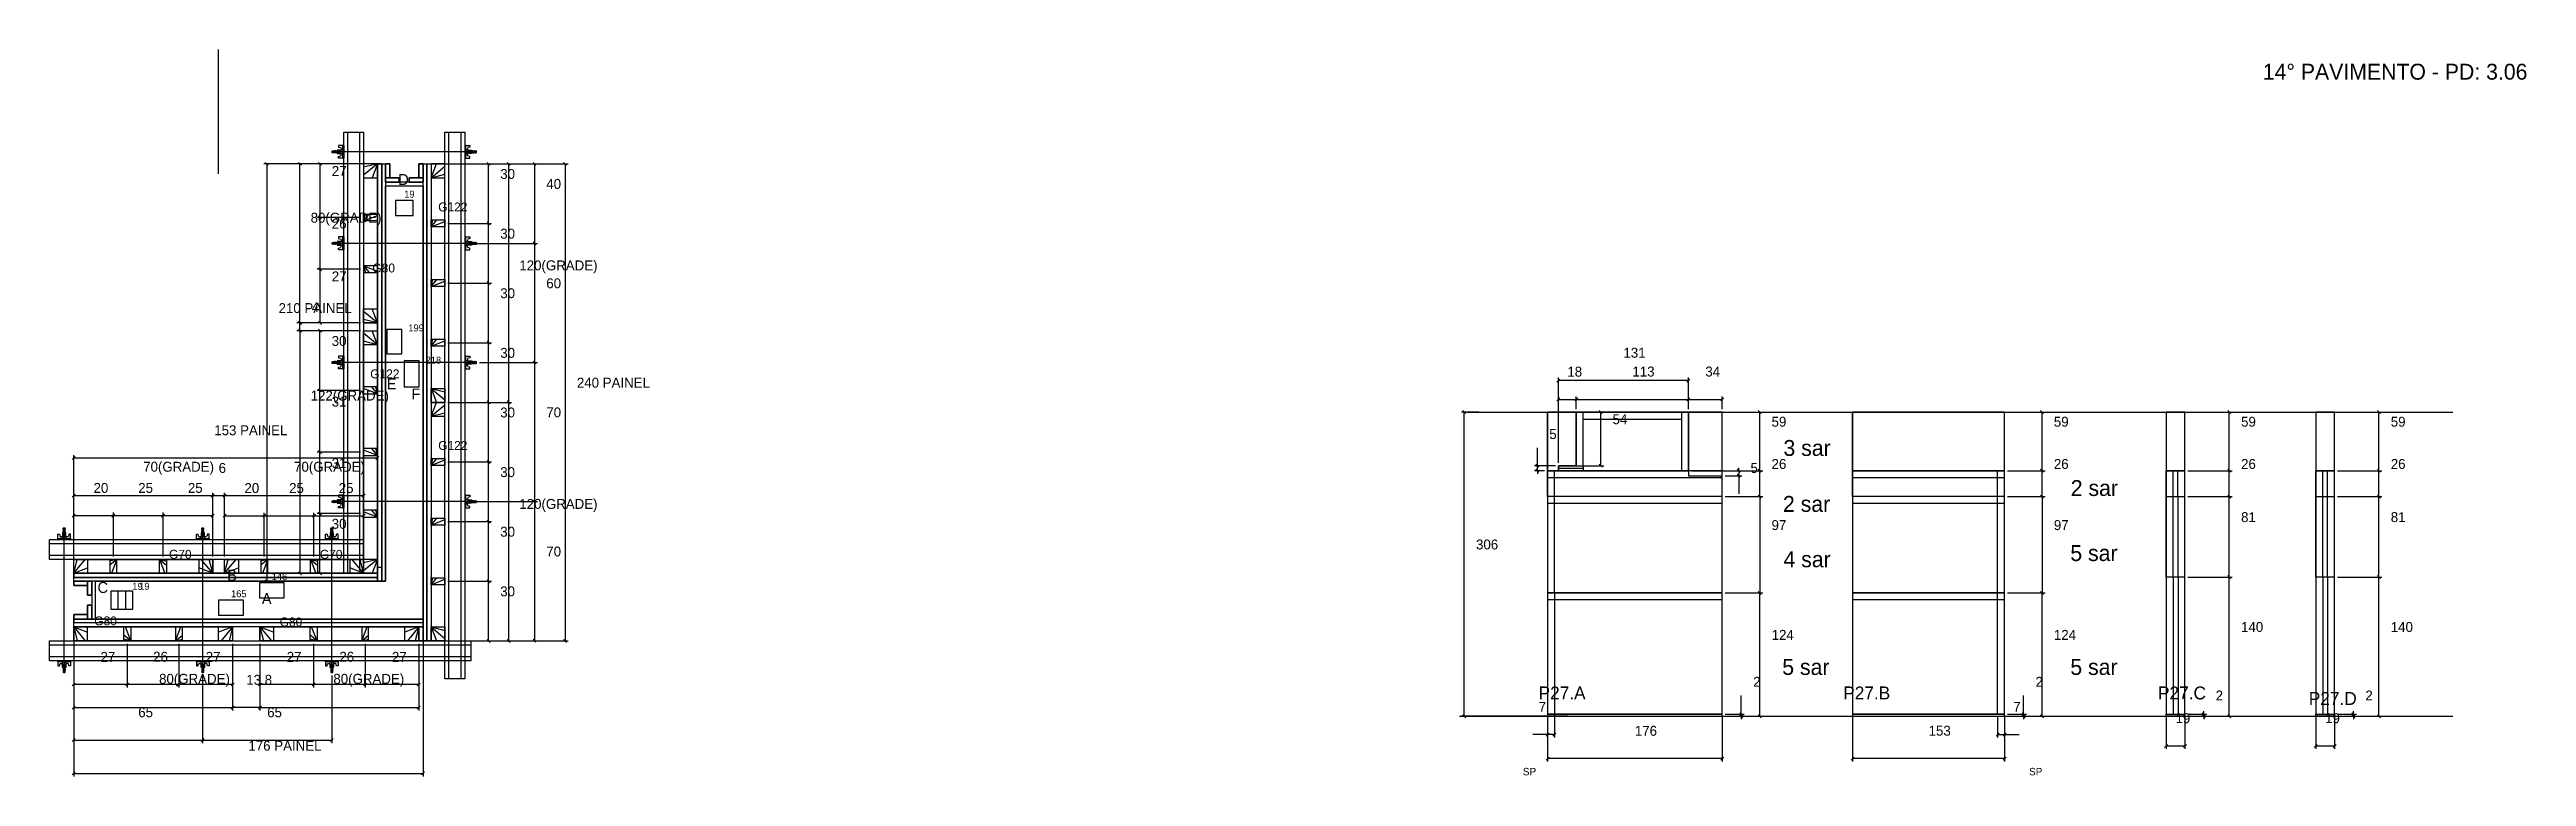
# Model space of a CAD drawing. Header units: metres. Extents: x 2862 to 8703, y 2782 to 4661.
# Drawn here: x 6208 to 8703, y 3930 to 4661 of the extents above; entities that cross this region are included whole.
import ezdxf

# ---------------------------------------------------------------- set-up
doc = ezdxf.new("R2010")
doc.units = ezdxf.units.M

msp = doc.modelspace()

# ---------------------------------------------------------------- texts
at = {"layer": 'COTA', "color": 241}
for s, p in [('27', (6492.4, 4534)), ('30', (6662.1, 4531)), ('40', (6708.5, 4521)), ('80(GRADE)', (6471.1, 4487)), ('26', (6492.4, 4481)), ('30', (6662.1, 4471)), ('120(GRADE)', (6681.3, 4439)), ('27', (6492.4, 4428)), ('30', (6662.1, 4411)), ('60', (6708.5, 4421)), ('210 PAINEL', (6438.8, 4396)), ('4', (6472.2, 4397)), ('30', (6492.3, 4363)), ('30', (6662.1, 4351)), ('122(GRADE)', (6471.1, 4308)), ('240 PAINEL', (6739.3, 4321)), ('31', (6492.3, 4302)), ('30', (6662.1, 4291)), ('70', (6708.5, 4291.1)), ('153 PAINEL', (6374, 4273.1)), ('70(GRADE)', (6302.4, 4236.4)), ('6', (6378.4, 4235.2)), ('70(GRADE)', (6454.4, 4236.4)), ('31', (6492.3, 4240)), ('20', (6252.4, 4215.1)), ('25', (6297.4, 4215.1)), ('25', (6347.4, 4215.1)), ('20', (6404.4, 4215)), ('25', (6449.4, 4215)), ('25', (6499.4, 4215)), ('30', (6662.1, 4231)), ('120(GRADE)', (6681.3, 4199)), ('30', (6492.3, 4179)), ('30', (6662.1, 4171)), ('70', (6708.5, 4151.1)), ('30', (6662.1, 4111)), ('27', (6259.4, 4045.1)), ('26', (6312.4, 4045.2)), ('27', (6365.4, 4045.1)), ('27', (6447, 4045.1)), ('26', (6500, 4045.2)), ('27', (6553, 4045.1)), ('80(GRADE)', (6318.4, 4023)), ('13.8', (6406.2, 4022)), ('80(GRADE)', (6494, 4023)), ('65', (6297.4, 3989.3)), ('65', (6427.3, 3989.3)), ('176 PAINEL', (6408.4, 3955.7))]:
    msp.add_text(s, height=10, dxfattribs=at).set_placement(p)
at = {"layer": 'COTA', "color": 1}
for s, p in [('19', (6565.4, 4512.2)), ('199', (6569.5, 4377.6)), ('218', (6586.9, 4345.2)), ('19', (6291.4, 4117.6)), ('19', (6298.4, 4117.6)), ('165', (6390.9, 4110.1)), ('146', (6431.9, 4127.4))]:
    msp.add_text(s, height=7, dxfattribs=at).set_placement(p)
at = {"layer": 'COTA', "color": 240}
for s, p in [('18', (7737.1, 4332.1)), ('131', (7793.6, 4351.1)), ('113', (7802.6, 4332.2)), ('34', (7876.1, 4332.2)), ('54', (7782.6, 4284.2)), ('59', (7942.8, 4281.7)), ('59', (8227.2, 4281.7)), ('59', (8415.8, 4281.7)), ('59', (8566.6, 4281.7)), ('5', (7718.9, 4269.3)), ('81', (8415.8, 4185.7)), ('81', (8566.6, 4185.7)), ('97', (7942.8, 4177.7)), ('97', (8227.2, 4177.7)), ('124', (7942.9, 4067.2)), ('124', (8227.2, 4067.2)), ('140', (8415.8, 4075.2)), ('140', (8566.6, 4075.2)), ('2', (7924.3, 4020)), ('2', (8208.7, 4020)), ('7', (7708.2, 3994.8)), ('7', (8186.3, 3994.8)), ('19', (8349.8, 3983.4)), ('2', (8390.2, 4006.2)), ('19', (8500.5, 3983.4)), ('2', (8541, 4006.2)), ('176', (7805.1, 3970.7)), ('153', (8101, 3970.8))]:
    msp.add_text(s, height=10, dxfattribs=at).set_placement(p)
at = {"layer": 'NIVEL 2° PAV.', "color": 240}
msp.add_text('306', height=10, dxfattribs=at).set_placement((7645.1, 4158.2))
at = {"layer": 'NOMENCLATURA', "color": 2}
msp.add_text('14° PAVIMENTO - PD: 3.06', height=16, dxfattribs=at).set_placement((8437.7, 4630.9))
at = {"layer": 'NOMENCLATURA', "color": 7}
for s, p in [('3 sar', (7954.8, 4252.3)), ('2 sar', (8244.2, 4212)), ('2 sar', (7954.3, 4196)), ('4 sar', (7954.8, 4140.3)), ('5 sar', (8243.8, 4146.5)), ('5 sar', (7953.6, 4031.9)), ('5 sar', (8243.8, 4031.9))]:
    msp.add_text(s, height=16, dxfattribs=at).set_placement(p)
at = {"layer": 'Painéis', "color": 240}
for s, p in [('5', (7921.6, 4235.2)), ('26', (7942.8, 4239.2)), ('26', (8227.2, 4239.2)), ('26', (8415.8, 4239.2)), ('26', (8566.6, 4239.2))]:
    msp.add_text(s, height=10, dxfattribs=at).set_placement(p)
at = {"layer": 'texto', "color": 4}
for p in [(7692.3, 3930.9), (8202.2, 3930.9)]:
    msp.add_text('SP', height=7.5, dxfattribs=at).set_placement(p)
at = {"layer": 'Texto Seção', "color": 7}
for s, p in [('P27.A', (7708.1, 4007.3)), ('P27.B', (8015, 4007.3)), ('P27.C', (8332.1, 4007.3)), ('P27.D', (8484, 4001.7))]:
    msp.add_text(s, height=13, dxfattribs=at).set_placement(p)
at = {"layer": 'TEXTO_GERAL', "color": 7}
for s, p in [('D', (6559.3, 4524.9)), ('E', (6547.7, 4319.4)), ('F', (6572.6, 4309.1)), ('C', (6256.4, 4114.4)), ('B', (6387.1, 4126.7)), ('A', (6421.9, 4103.2))]:
    msp.add_text(s, height=11, dxfattribs=at).set_placement(p)
at = {"layer": 'TEXTO_GERAL'}
for s, p in [('G122', (6599.6, 4498.3)), ('G80', (6533.3, 4436.9)), ('G122', (6531.1, 4330.3)), ('G122', (6599.6, 4258.3)), ('G70', (6328.4, 4148.8)), ('G70', (6480.4, 4148.8)), ('G80', (6253.1, 4081.8)), ('G80', (6439.9, 4080.7))]:
    msp.add_text(s, height=9, dxfattribs=at).set_placement(p)

# ---------------------------------------------------------------- linework, layer by layer
at = {"layer": 'CHAPA', "color": 1}
for p, q in [((6584.4, 4080.2), (6580.6, 4080.2)), ((6584.4, 4088.2), (6584.4, 4080.2))]:
    msp.add_line(p, q, dxfattribs=at)
for points in [[(6546.4, 4546.2), (6546.4, 4126.2), (6542.8, 4126.2), (6542.8, 4546.2), (6546.4, 4546.2)], [(6588, 4066.2), (6584.4, 4066.2), (6584.4, 4546.2), (6588, 4546.2), (6588, 4066.2)], [(6584.4, 4524.2), (6584.4, 4527.8), (6546.4, 4527.8), (6546.4, 4524.2), (6584.4, 4524.2)], [(6538.4, 4126.2), (6232.4, 4126.2), (6232.4, 4129.8), (6538.4, 4129.8), (6538.4, 4126.2)], [(6250.8, 4088.2), (6254.4, 4088.2), (6254.4, 4126.2), (6250.8, 4126.2), (6250.8, 4088.2)], [(6584.4, 4088.2), (6232.4, 4088.2), (6232.4, 4084.6), (6584.4, 4084.6), (6584.4, 4088.2)]]:
    msp.add_lwpolyline(points, dxfattribs=at)
at = {"layer": 'CONCRETO', "color": 2}
msp.add_lwpolyline([(6254.4, 4088.2), (6254.4, 4126.2), (6546.4, 4126.2), (6546.4, 4524.2), (6584.4, 4524.2), (6584.4, 4088.2), (6254.4, 4088.2)], dxfattribs=at)
at = {"layer": 'COTA', "color": 241}
for p, q in [((6535.4, 4546.2), (6423.9, 4546.2)), ((6426.9, 4546.2), (6426.9, 4126.2)), ((6521.4, 4546.2), (6457.3, 4546.2)), ((6460.3, 4386.3), (6460.3, 4546.2)), ((6521.4, 4546.2), (6477.5, 4546.2)), ((6480.5, 4546.2), (6480.5, 4492.2)), ((6587.4, 4546.2), (6730.4, 4546.2)), ((6609.4, 4546.2), (6653.4, 4546.2)), ((6609.4, 4546.2), (6673.5, 4546.2)), ((6609.4, 4546.2), (6699.6, 4546.2)), ((6650.4, 4486.2), (6650.4, 4546.2)), ((6670.5, 4546.2), (6670.5, 4306.2)), ((6696.6, 4546.2), (6696.6, 4466.2)), ((6727.4, 4546.2), (6727.4, 4066.2)), ((6521.4, 4492.2), (6477.5, 4492.2)), ((6521.4, 4492.2), (6477.5, 4492.2)), ((6480.5, 4492.2), (6480.5, 4440.2)), ((6609.4, 4486.2), (6653.4, 4486.2)), ((6609.4, 4486.2), (6653.4, 4486.2)), ((6650.4, 4426.2), (6650.4, 4486.2)), ((6629.4, 4466.2), (6699.6, 4466.2)), ((6629.4, 4466.2), (6699.6, 4466.2)), ((6696.6, 4466.2), (6696.6, 4346.3)), ((6521.4, 4440.2), (6477.5, 4440.2)), ((6521.4, 4440.2), (6477.5, 4440.2)), ((6480.5, 4440.2), (6480.5, 4386.2)), ((6609.4, 4426.2), (6653.4, 4426.2)), ((6609.4, 4426.2), (6653.4, 4426.2)), ((6650.4, 4366.2), (6650.4, 4426.2)), ((6521.4, 4386.3), (6457.3, 4386.3)), ((6521.4, 4386.2), (6457.3, 4386.2)), ((6521.4, 4378.2), (6457.3, 4378.2)), ((6521.4, 4378.2), (6457.3, 4378.2)), ((6460.3, 4378.2), (6460.3, 4386.2)), ((6460.3, 4378.2), (6460.3, 4134.2)), ((6521.4, 4386.2), (6477.5, 4386.2)), ((6521.4, 4378.2), (6477.5, 4378.2)), ((6480.5, 4318.2), (6480.5, 4378.2)), ((6609.4, 4366.2), (6653.4, 4366.2)), ((6609.4, 4366.2), (6653.4, 4366.2)), ((6641.2, 4346.3), (6699.6, 4346.3)), ((6641.2, 4346.3), (6699.6, 4346.3)), ((6650.4, 4306.2), (6650.4, 4366.2)), ((6696.6, 4346.3), (6696.6, 4206.3)), ((6521.4, 4318.2), (6477.5, 4318.2)), ((6521.4, 4318.2), (6477.5, 4318.2)), ((6480.5, 4256.2), (6480.5, 4318.2)), ((6609.4, 4306.2), (6653.4, 4306.2)), ((6609.4, 4306.2), (6653.4, 4306.2)), ((6609.4, 4306.2), (6673.5, 4306.2)), ((6609.4, 4306.2), (6673.5, 4306.2)), ((6650.4, 4246.2), (6650.4, 4306.2)), ((6670.5, 4306.2), (6670.5, 4066.2)), ((7717.1, 4237.4), (7717.1, 4296.4)), ((7746.1, 4296.4), (7717.1, 4296.4)), ((7893.1, 4296.4), (7859.1, 4296.4)), ((7893.1, 4232.4), (7893.1, 4296.4)), ((8024.5, 4237.4), (8024.5, 4296.4)), ((8177.5, 4296.4), (8024.5, 4296.4)), ((8177.5, 4237.4), (8177.5, 4296.4)), ((6232.4, 4129.2), (6232.4, 4253.1)), ((6538.4, 4250.1), (6232.4, 4250.1)), ((6521.4, 4256.2), (6477.5, 4256.2)), ((6521.4, 4256.2), (6477.5, 4256.2)), ((6480.5, 4194.2), (6480.5, 4256.2)), ((6538.4, 4129.2), (6538.4, 4253.1)), ((6609.4, 4246.2), (6653.4, 4246.2)), ((6609.4, 4246.2), (6653.4, 4246.2)), ((6650.4, 4186.2), (6650.4, 4246.2)), ((6232.4, 4151.2), (6232.4, 4215.3)), ((6372.4, 4212.3), (6232.4, 4212.3)), ((6232.4, 4151.2), (6232.4, 4195.2)), ((6232.4, 4192.2), (6272.4, 4192.2)), ((6272.4, 4151.2), (6272.4, 4195.2)), ((6272.4, 4151.2), (6272.4, 4195.2)), ((6272.4, 4192.2), (6322.4, 4192.2)), ((6322.4, 4151.2), (6322.4, 4195.2)), ((6322.4, 4151.2), (6322.4, 4195.2)), ((6322.4, 4192.2), (6372.4, 4192.2)), ((6372.4, 4151.2), (6372.4, 4215.3)), ((6372.4, 4151.2), (6372.4, 4215.3)), ((6384.4, 4212.3), (6372.4, 4212.3)), ((6372.4, 4151.2), (6372.4, 4195.2)), ((6384.4, 4151.2), (6384.4, 4215.3)), ((6384.4, 4151.2), (6384.4, 4215.3)), ((6524.4, 4212.3), (6384.4, 4212.3)), ((6384.4, 4151.2), (6384.4, 4195.1)), ((6384.4, 4192.1), (6424.4, 4192.1)), ((6424.4, 4151.2), (6424.4, 4195.1)), ((6424.4, 4151.2), (6424.4, 4195.1)), ((6424.4, 4192.1), (6474.4, 4192.1)), ((6474.4, 4151.2), (6474.4, 4195.1)), ((6474.4, 4151.2), (6474.4, 4195.1)), ((6474.4, 4192.1), (6524.4, 4192.1)), ((6521.4, 4194.2), (6477.5, 4194.2)), ((6521.4, 4194.2), (6477.5, 4194.2)), ((6480.5, 4134.2), (6480.5, 4194.2)), ((6524.4, 4151.2), (6524.4, 4215.3)), ((6524.4, 4151.2), (6524.4, 4195.1)), ((6629.4, 4206.3), (6699.6, 4206.3)), ((6629.4, 4206.3), (6699.6, 4206.3)), ((6696.6, 4206.3), (6696.6, 4066.3)), ((6609.4, 4186.2), (6653.4, 4186.2)), ((6609.4, 4186.2), (6653.4, 4186.2)), ((6650.4, 4126.2), (6650.4, 4186.2)), ((6535.4, 4126.2), (6423.9, 4126.2)), ((6521.4, 4134.2), (6457.3, 4134.2)), ((6521.4, 4134.2), (6477.5, 4134.2)), ((6609.4, 4126.2), (6653.4, 4126.2)), ((6609.4, 4126.2), (6653.4, 4126.2)), ((6650.4, 4066.2), (6650.4, 4126.2)), ((6232.4, 4077.2), (6232.4, 3963.4)), ((6232.4, 4077.2), (6232.4, 3929.8)), ((6584.4, 4077.2), (6584.4, 3929.8)), ((6232.4, 4063.2), (6232.4, 4019.3)), ((6232.4, 4063.2), (6232.4, 3996)), ((6286.4, 4063.2), (6286.4, 4019.3)), ((6286.4, 4063.2), (6286.4, 4019.3)), ((6338.4, 4063.2), (6338.4, 4019.3)), ((6338.4, 4063.2), (6338.4, 4019.3)), ((6392.4, 4063.2), (6392.4, 4019.3)), ((6392.4, 4063.2), (6392.4, 3996)), ((6392.4, 4063.2), (6392.4, 3996)), ((6420, 4063.2), (6420, 3996)), ((6420, 4063.2), (6420, 4019.3)), ((6420, 4063.2), (6420, 3996)), ((6474, 4063.2), (6474, 4019.3)), ((6474, 4063.2), (6474, 4019.3)), ((6526, 4063.2), (6526, 4019.3)), ((6526, 4063.2), (6526, 4019.3)), ((6580, 4063.2), (6580, 3996)), ((6580, 4063.2), (6580, 4019.3)), ((6587.4, 4066.2), (6730.4, 4066.2)), ((6609.4, 4066.3), (6699.6, 4066.3)), ((6609.4, 4066.2), (6653.4, 4066.2)), ((6609.4, 4066.2), (6673.5, 4066.2)), ((6286.4, 4022.3), (6232.4, 4022.3)), ((6338.4, 4022.3), (6286.4, 4022.3)), ((6392.4, 4022.3), (6338.4, 4022.3)), ((6362.3, 4031.4), (6362.3, 3963.4)), ((6362.3, 4031.4), (6362.3, 3963.4)), ((6474, 4022.3), (6420, 4022.3)), ((6526, 4022.3), (6474, 4022.3)), ((6492.3, 4031.4), (6492.3, 3963.4)), ((6580, 4022.3), (6526, 4022.3)), ((6232.4, 3999), (6392.4, 3999)), ((6420, 3999), (6392.4, 3999)), ((6420, 3999), (6580, 3999)), ((6232.4, 3966.4), (6362.3, 3966.4)), ((6362.3, 3966.4), (6492.3, 3966.4)), ((6232.4, 3932.8), (6584.4, 3932.8))]:
    msp.add_line(p, q, dxfattribs=at)
at = {"layer": 'COTA'}
for p, q in [((6428.4, 4544.7), (6425.4, 4547.7)), ((6461.8, 4544.7), (6458.8, 4547.7)), ((6482, 4544.7), (6479, 4547.7)), ((6651.9, 4544.7), (6648.9, 4547.7)), ((6672, 4544.7), (6669, 4547.7)), ((6698.1, 4544.7), (6695.1, 4547.7)), ((6728.9, 4544.7), (6725.9, 4547.7)), ((6479, 4493.7), (6482, 4490.7)), ((6482, 4490.7), (6479, 4493.7)), ((6648.9, 4487.7), (6651.9, 4484.7)), ((6651.9, 4484.7), (6648.9, 4487.7)), ((6698.1, 4464.7), (6695.1, 4467.7)), ((6695.1, 4467.7), (6698.1, 4464.7)), ((6479, 4441.7), (6482, 4438.7)), ((6482, 4438.7), (6479, 4441.7)), ((6648.9, 4427.7), (6651.9, 4424.7)), ((6651.9, 4424.7), (6648.9, 4427.7)), ((6458.8, 4387.8), (6461.8, 4384.8)), ((6461.8, 4384.7), (6458.8, 4387.7)), ((6458.8, 4379.7), (6461.8, 4376.7)), ((6461.8, 4376.7), (6458.8, 4379.7)), ((6479, 4387.7), (6482, 4384.7)), ((6482, 4376.7), (6479, 4379.7)), ((6651.9, 4364.7), (6648.9, 4367.7)), ((6648.9, 4367.7), (6651.9, 4364.7)), ((6698.1, 4344.8), (6695.1, 4347.8)), ((6695.1, 4347.8), (6698.1, 4344.8)), ((6479, 4319.7), (6482, 4316.7)), ((6482, 4316.7), (6479, 4319.7)), ((7729.6, 4329.6), (7726.6, 4326.6)), ((7857.6, 4326.6), (7860.6, 4329.6)), ((6648.9, 4307.7), (6651.9, 4304.7)), ((6651.9, 4304.7), (6648.9, 4307.7)), ((6672, 4304.7), (6669, 4307.7)), ((6669, 4307.7), (6672, 4304.7)), ((7729.6, 4310.7), (7726.6, 4307.7)), ((7744.6, 4307.7), (7747.6, 4310.7)), ((7747.6, 4310.7), (7744.6, 4307.7)), ((7772.2, 4294.9), (7769.2, 4297.9)), ((7857.6, 4307.7), (7860.6, 4310.7)), ((7860.6, 4310.7), (7857.6, 4307.7)), ((7891.6, 4307.7), (7894.6, 4310.7)), ((7932.4, 4294.9), (7929.4, 4297.9)), ((8216.8, 4294.9), (8213.8, 4297.9)), ((8405.4, 4294.9), (8402.4, 4297.9)), ((8556.2, 4294.9), (8553.2, 4297.9)), ((6233.9, 4251.6), (6230.9, 4248.6)), ((6479, 4257.7), (6482, 4254.7)), ((6482, 4254.7), (6479, 4257.7)), ((6536.9, 4248.6), (6539.9, 4251.6)), ((6648.9, 4247.7), (6651.9, 4244.7)), ((6651.9, 4244.7), (6648.9, 4247.7)), ((7705.5, 4243.9), (7708.5, 4240.9)), ((7769.2, 4243.9), (7772.2, 4240.9)), ((7708.5, 4235.9), (7705.5, 4238.9)), ((7929.4, 4238.9), (7932.4, 4235.9)), ((8213.8, 4238.9), (8216.8, 4235.9)), ((8402.4, 4238.9), (8405.4, 4235.9)), ((8553.2, 4238.9), (8556.2, 4235.9)), ((6233.9, 4213.8), (6230.9, 4210.8)), ((6233.9, 4193.7), (6230.9, 4190.7)), ((6273.9, 4193.7), (6270.9, 4190.7)), ((6270.9, 4190.7), (6273.9, 4193.7)), ((6320.9, 4190.7), (6323.9, 4193.7)), ((6323.9, 4193.7), (6320.9, 4190.7)), ((6373.9, 4213.8), (6370.9, 4210.8)), ((6370.9, 4210.8), (6373.9, 4213.8)), ((6370.9, 4190.7), (6373.9, 4193.7)), ((6385.9, 4213.8), (6382.9, 4210.8)), ((6382.9, 4210.8), (6385.9, 4213.8)), ((6385.9, 4193.6), (6382.9, 4190.6)), ((6422.9, 4190.6), (6425.9, 4193.6)), ((6425.9, 4193.6), (6422.9, 4190.6)), ((6475.9, 4193.6), (6472.9, 4190.6)), ((6472.9, 4190.6), (6475.9, 4193.6)), ((6479, 4195.7), (6482, 4192.7)), ((6482, 4192.7), (6479, 4195.7)), ((6522.9, 4210.8), (6525.9, 4213.8)), ((6522.9, 4190.6), (6525.9, 4193.6)), ((6695.1, 4207.8), (6698.1, 4204.8)), ((6698.1, 4204.8), (6695.1, 4207.8)), ((7932.4, 4209.9), (7929.4, 4212.9)), ((8216.8, 4209.9), (8213.8, 4212.9)), ((8405.4, 4209.9), (8402.4, 4212.9)), ((8556.2, 4209.9), (8553.2, 4212.9)), ((6651.9, 4184.7), (6648.9, 4187.7)), ((6648.9, 4187.7), (6651.9, 4184.7)), ((6425.4, 4127.7), (6428.4, 4124.7)), ((6458.8, 4135.7), (6461.8, 4132.7)), ((6479, 4135.7), (6482, 4132.7)), ((6648.9, 4127.7), (6651.9, 4124.7)), ((6651.9, 4124.7), (6648.9, 4127.7)), ((8405.4, 4128.9), (8402.4, 4131.9)), ((8402.4, 4131.9), (8405.4, 4128.9)), ((8553.2, 4131.9), (8556.2, 4128.9)), ((8556.2, 4128.9), (8553.2, 4131.9)), ((7929.4, 4115.9), (7932.4, 4112.9)), ((7932.4, 4112.9), (7929.4, 4115.9)), ((8213.8, 4115.9), (8216.8, 4112.9)), ((8216.8, 4112.9), (8213.8, 4115.9)), ((6648.9, 4067.7), (6651.9, 4064.7)), ((6669, 4067.7), (6672, 4064.7)), ((6695.1, 4067.8), (6698.1, 4064.8)), ((6725.9, 4067.7), (6728.9, 4064.7)), ((6233.9, 4023.8), (6230.9, 4020.8)), ((6287.9, 4023.8), (6284.9, 4020.8)), ((6284.9, 4020.8), (6287.9, 4023.8)), ((6339.9, 4023.8), (6336.9, 4020.8)), ((6336.9, 4020.8), (6339.9, 4023.8)), ((6390.9, 4020.8), (6393.9, 4023.8)), ((6421.5, 4023.8), (6418.5, 4020.8)), ((6472.5, 4020.8), (6475.5, 4023.8)), ((6475.5, 4023.8), (6472.5, 4020.8)), ((6524.5, 4020.8), (6527.5, 4023.8)), ((6527.5, 4023.8), (6524.5, 4020.8)), ((6578.5, 4020.8), (6581.5, 4023.8)), ((6233.9, 4000.5), (6230.9, 3997.5)), ((6393.9, 4000.5), (6390.9, 3997.5)), ((6390.9, 3997.5), (6393.9, 4000.5)), ((6418.5, 3997.5), (6421.5, 4000.5)), ((6421.5, 4000.5), (6418.5, 3997.5)), ((6578.5, 3997.5), (6581.5, 4000.5)), ((7910.8, 3993.9), (7913.8, 3990.9)), ((8195.2, 3993.9), (8198.2, 3990.9)), ((8376.7, 3993.9), (8379.7, 3990.9)), ((8527.5, 3993.9), (8530.5, 3990.9)), ((6233.9, 3967.9), (6230.9, 3964.9)), ((6363.8, 3967.9), (6360.8, 3964.9)), ((6360.8, 3964.9), (6363.8, 3967.9)), ((6490.8, 3964.9), (6493.8, 3967.9)), ((7718.6, 3973.4), (7715.6, 3970.4)), ((7722.6, 3970.4), (7725.6, 3973.4)), ((7913.8, 3988.9), (7910.8, 3991.9)), ((7929.4, 3991.9), (7932.4, 3988.9)), ((8172, 3973.4), (8169, 3970.4)), ((8176, 3970.4), (8179, 3973.4)), ((8198.2, 3988.9), (8195.2, 3991.9)), ((8213.8, 3991.9), (8216.8, 3988.9)), ((8379.7, 3988.9), (8376.7, 3991.9)), ((8402.4, 3991.9), (8405.4, 3988.9)), ((8530.5, 3988.9), (8527.5, 3991.9)), ((8553.2, 3991.9), (8556.2, 3988.9)), ((7718.6, 3949.3), (7715.6, 3946.3)), ((7891.6, 3946.3), (7894.6, 3949.3)), ((8026, 3949.3), (8023, 3946.3)), ((8176, 3946.3), (8179, 3949.3)), ((8341.8, 3962), (8338.8, 3959)), ((8357.8, 3959), (8360.8, 3962)), ((8492.5, 3962), (8489.5, 3959)), ((8508.5, 3959), (8511.5, 3962)), ((6233.9, 3934.3), (6230.9, 3931.3)), ((6582.9, 3931.3), (6585.9, 3934.3))]:
    msp.add_line(p, q, dxfattribs=at)
at = {"layer": 'COTA', "color": 180}
for p, q in [((6574.4, 4509.3), (6556.4, 4509.3)), ((6556.4, 4509.3), (6556.4, 4494.3)), ((6556.4, 4494.3), (6574.4, 4494.3)), ((6574.4, 4494.3), (6574.4, 4509.3)), ((6548, 4379.6), (6548, 4354.9)), ((6563, 4379.6), (6548, 4379.6)), ((6563, 4354.9), (6563, 4379.6)), ((6548, 4354.9), (6563, 4354.9)), ((6580.4, 4347.9), (6565.4, 4347.9)), ((6565.4, 4347.9), (6565.4, 4321.9)), ((6580.4, 4321.9), (6580.4, 4347.9)), ((6565.4, 4321.9), (6580.4, 4321.9)), ((6444.4, 4124.5), (6419.4, 4124.5)), ((6419.4, 4124.5), (6419.4, 4109.5)), ((6444.4, 4109.5), (6444.4, 4124.5)), ((6269.9, 4116.2), (6269.9, 4098.2)), ((6284.9, 4116.2), (6269.9, 4116.2)), ((6269.9, 4098.2), (6284.9, 4098.2)), ((6276.9, 4116.2), (6276.9, 4098.2)), ((6291.9, 4116.2), (6276.9, 4116.2)), ((6276.9, 4098.2), (6291.9, 4098.2)), ((6284.9, 4098.2), (6284.9, 4116.2)), ((6291.9, 4098.2), (6291.9, 4116.2)), ((6378.4, 4107.2), (6378.4, 4092.2)), ((6403.4, 4107.2), (6378.4, 4107.2)), ((6378.4, 4092.2), (6403.4, 4092.2)), ((6403.4, 4092.2), (6403.4, 4107.2)), ((6419.4, 4109.5), (6444.4, 4109.5))]:
    msp.add_line(p, q, dxfattribs=at)
at = {"layer": 'COTA', "color": 4}
for p, q in [((7728.1, 4299.4), (7728.1, 4331.1)), ((7859.1, 4328.1), (7728.1, 4328.1)), ((7859.1, 4299.4), (7859.1, 4331.1)), ((7728.1, 4245.4), (7728.1, 4312.2)), ((7728.1, 4309.2), (7746.1, 4309.2)), ((7746.1, 4299.4), (7746.1, 4312.2)), ((7746.1, 4299.4), (7746.1, 4312.2)), ((7746.1, 4309.2), (7859.1, 4309.2)), ((7749.1, 4296.4), (7773.7, 4296.4)), ((7770.7, 4242.4), (7770.7, 4296.4)), ((7859.1, 4299.4), (7859.1, 4312.2)), ((7859.1, 4299.4), (7859.1, 4312.2)), ((7859.1, 4309.2), (7893.1, 4309.2)), ((7893.1, 4299.4), (7893.1, 4312.2)), ((7896.1, 4296.4), (7933.9, 4296.4)), ((7930.9, 4237.4), (7930.9, 4296.4)), ((8180.5, 4296.4), (8218.3, 4296.4)), ((8215.3, 4237.4), (8215.3, 4296.4)), ((8362.3, 4296.4), (8406.9, 4296.4)), ((8403.9, 4237.4), (8403.9, 4296.4)), ((8513, 4296.4), (8557.7, 4296.4)), ((8554.7, 4237.4), (8554.7, 4296.4)), ((7725.1, 4242.4), (7704, 4242.4)), ((7707, 4242.4), (7707, 4260.5)), ((7707, 4237.4), (7707, 4242.4)), ((7749.1, 4242.4), (7773.7, 4242.4)), ((7714.1, 4237.4), (7704, 4237.4)), ((7707, 4237.4), (7707, 4234.4)), ((7862.1, 4237.4), (7933.9, 4237.4)), ((8180.5, 4237.4), (8218.3, 4237.4)), ((8362.3, 4237.4), (8406.9, 4237.4)), ((8513, 4237.4), (8557.7, 4237.4)), ((7896.1, 4211.4), (7933.9, 4211.4)), ((7930.9, 4211.4), (7930.9, 4114.4)), ((8180.5, 4211.4), (8218.3, 4211.4)), ((8215.3, 4211.4), (8215.3, 4114.4)), ((8362.3, 4211.4), (8406.9, 4211.4)), ((8403.9, 4130.4), (8403.9, 4211.4)), ((8513, 4211.4), (8557.7, 4211.4)), ((8554.7, 4130.4), (8554.7, 4211.4)), ((8362.3, 4130.4), (8406.9, 4130.4)), ((8362.3, 4130.4), (8406.9, 4130.4)), ((8403.9, 3990.4), (8403.9, 4130.4)), ((8513, 4130.4), (8557.7, 4130.4)), ((8513, 4130.4), (8557.7, 4130.4)), ((8554.7, 3990.4), (8554.7, 4130.4)), ((7896.1, 4114.4), (7933.9, 4114.4)), ((7896.1, 4114.4), (7933.9, 4114.4)), ((7930.9, 3990.4), (7930.9, 4114.4)), ((8180.5, 4114.4), (8218.3, 4114.4)), ((8180.5, 4114.4), (8218.3, 4114.4)), ((8215.3, 3990.4), (8215.3, 4114.4)), ((7896.1, 3992.4), (7915.3, 3992.4)), ((7912.3, 3992.4), (7912.3, 4011.2)), ((7912.3, 3990.4), (7912.3, 3992.4)), ((8180.5, 3992.4), (8199.7, 3992.4)), ((8196.7, 3992.4), (8196.7, 4011.2)), ((8196.7, 3990.4), (8196.7, 3992.4)), ((8362.3, 3992.4), (8381.2, 3992.4)), ((8378.2, 3992.4), (8378.2, 3995.4)), ((8378.2, 3990.4), (8378.2, 3992.4)), ((8513, 3992.4), (8532, 3992.4)), ((8529, 3992.4), (8529, 3995.4)), ((8529, 3990.4), (8529, 3992.4)), ((7717.1, 3971.9), (7702.4, 3971.9)), ((7717.1, 3989.4), (7717.1, 3944.8)), ((7717.1, 3987.4), (7717.1, 3968.9)), ((7724.1, 3971.9), (7717.1, 3971.9)), ((7724.1, 3989.4), (7724.1, 3968.9)), ((7893.1, 3989.4), (7893.1, 3944.8)), ((7896.1, 3990.4), (7933.9, 3990.4)), ((7896.1, 3990.4), (7915.3, 3990.4)), ((7912.3, 3990.4), (7912.3, 3987.4)), ((8024.5, 3989.4), (8024.5, 3944.8)), ((8170.5, 3989.4), (8170.5, 3968.9)), ((8170.5, 3971.9), (8177.5, 3971.9)), ((8177.5, 3989.4), (8177.5, 3944.8)), ((8177.5, 3987.4), (8177.5, 3968.9)), ((8177.5, 3971.9), (8192.2, 3971.9)), ((8180.5, 3990.4), (8199.7, 3990.4)), ((8180.5, 3990.4), (8218.3, 3990.4)), ((8196.7, 3990.4), (8196.7, 3987.4)), ((8340.3, 3989.4), (8340.3, 3957.5)), ((8359.3, 3989.4), (8359.3, 3957.5)), ((8362.3, 3990.4), (8381.2, 3990.4)), ((8362.3, 3990.4), (8406.9, 3990.4)), ((8378.2, 3990.4), (8378.2, 3987.4)), ((8491, 3989.4), (8491, 3957.5)), ((8510, 3989.4), (8510, 3957.5)), ((8513, 3990.4), (8532, 3990.4)), ((8513, 3990.4), (8557.7, 3990.4)), ((8529, 3990.4), (8529, 3987.4)), ((7893.1, 3947.8), (7717.1, 3947.8)), ((8177.5, 3947.8), (8024.5, 3947.8)), ((8340.3, 3960.5), (8359.3, 3960.5)), ((8491, 3960.5), (8510, 3960.5))]:
    msp.add_line(p, q, dxfattribs=at)
at = {"layer": 'COTA', "color": 241}
for points in [[(7717.1, 4237.4), (7728.1, 4237.4), (7728.1, 4242.4), (7746.1, 4242.4), (7746.1, 4296.4), (7717.1, 4296.4), (7717.1, 4237.4)], [(7893.1, 4232.4), (7893.1, 4296.4), (7859.1, 4296.4), (7859.1, 4232.4), (7893.1, 4232.4)], [(8177.5, 4237.4), (8177.5, 4296.4), (8024.5, 4296.4), (8024.5, 4237.4), (8177.5, 4237.4)], [(8359.3, 4237.4), (8359.3, 4296.4), (8340.3, 4296.4), (8340.3, 4237.4)], [(8359.3, 4296.4), (8340.3, 4296.4), (8340.3, 4237.4), (8359.3, 4237.4), (8359.3, 4296.4)], [(8510, 4296.4), (8491, 4296.4), (8491, 4237.4), (8510, 4237.4), (8510, 4296.4)], [(8510, 4237.4), (8510, 4296.4), (8491, 4296.4), (8491, 4237.4)]]:
    msp.add_lwpolyline(points, dxfattribs=at)
at = {"layer": 'Hachura'}
for p, q in [((6492.9, 4559.2), (6492.6, 4558.9)), ((6492.6, 4557.6), (6492.6, 4558.9)), ((6492.9, 4557.3), (6492.6, 4557.6)), ((6492.9, 4558.7), (6493.3, 4559.4)), ((6493.5, 4559.3), (6492.9, 4558.2)), ((6493.6, 4559.2), (6492.9, 4557.9)), ((6492.9, 4559), (6493.1, 4559.2)), ((6492.9, 4559.2), (6492.9, 4557.3)), ((6493.3, 4557.3), (6492.9, 4557.3)), ((6493.3, 4557.2), (6494.4, 4559.4)), ((6493.3, 4557.3), (6494.2, 4559.2)), ((6493.3, 4557.3), (6494.2, 4559.2)), ((6494.7, 4559.3), (6493.6, 4557.2)), ((6493.6, 4559.2), (6494.2, 4559.2)), ((6494.7, 4559.2), (6493.8, 4557.3)), ((6494.4, 4557.3), (6493.8, 4557.3)), ((6494.4, 4557.3), (6495.4, 4559.2)), ((6494.5, 4557.2), (6495.6, 4559.4)), ((6495.4, 4559.2), (6494.7, 4559.2)), ((6495.8, 4559.3), (6494.8, 4557.2)), ((6495.9, 4559.2), (6494.9, 4557.3)), ((6495.1, 4557.3), (6494.9, 4557.3)), ((6495.6, 4557.3), (6494.9, 4557.3)), ((6495.6, 4557.3), (6496.5, 4559.2)), ((6495.7, 4557.2), (6496.8, 4559.4)), ((6497, 4559.3), (6495.9, 4557.2)), ((6496.1, 4559.2), (6495.9, 4559.2)), ((6497.1, 4559.2), (6496.1, 4557.3)), ((6496.1, 4559.2), (6496.5, 4559.2)), ((6496.7, 4557.3), (6496.1, 4557.3)), ((6496.7, 4557.3), (6497.7, 4559.2)), ((6497.1, 4559.2), (6497.7, 4559.2)), ((6497.7, 4558.4), (6497.1, 4557.2)), ((6497.7, 4558.2), (6497.3, 4557.3)), ((6497.7, 4557.3), (6497.3, 4557.3)), ((6500.9, 4560), (6497.7, 4560)), ((6497.7, 4560), (6497.7, 4556.6)), ((6497.7, 4559.2), (6500.9, 4559.2)), ((6497.7, 4557.7), (6500.9, 4557.7)), ((6497.7, 4556.6), (6500.9, 4556.6)), ((6497.8, 4560), (6497.8, 4556.6)), ((6499.3, 4564.8), (6499.3, 4563.1)), ((6503.5, 4564.8), (6499.3, 4564.8)), ((6499.3, 4563.1), (6501.5, 4562.5)), ((6499.3, 4553.5), (6501.5, 4554.1)), ((6499.3, 4551.9), (6499.3, 4553.5)), ((6504.4, 4551.9), (6499.3, 4551.9)), ((6500.9, 4560.2), (6500.9, 4560)), ((6500.9, 4560.2), (6500.9, 4560)), ((6500.9, 4560.2), (6503.5, 4560.2)), ((6500.9, 4556.4), (6500.9, 4560.2)), ((6503.5, 4556.4), (6500.9, 4556.4)), ((6501.5, 4558.5), (6503.5, 4558.5)), ((6503.5, 4558), (6501.5, 4558)), ((6501.7, 4562.2), (6501.7, 4560.2)), ((6501.7, 4554.4), (6501.7, 4556.4)), ((6503.5, 4551.9), (6503.5, 4564.8)), ((6503.5, 4564.8), (6504.4, 4564.8)), ((6503.5, 4564.6), (6504.4, 4564.6)), ((6503.5, 4564.4), (6504.4, 4564.4)), ((6503.5, 4564.1), (6504.4, 4564.1)), ((6503.5, 4563.6), (6504.4, 4563.6)), ((6503.5, 4562.8), (6504.4, 4562.8)), ((6503.5, 4561.3), (6504.4, 4561.3)), ((6503.5, 4558.3), (6504.4, 4558.3)), ((6503.5, 4558.3), (6503.5, 4556.4)), ((6503.5, 4557), (6503.5, 4557.7)), ((6503.5, 4551.9), (6503.5, 4557)), ((6503.5, 4555.3), (6504.4, 4555.3)), ((6503.5, 4553.9), (6504.4, 4553.9)), ((6503.5, 4553), (6504.4, 4553)), ((6503.5, 4552.6), (6504.4, 4552.6)), ((6503.5, 4552.2), (6504.4, 4552.2)), ((6503.5, 4552), (6504.4, 4552)), ((6503.6, 4559.3), (6504.1, 4559.3)), ((6503.8, 4557.4), (6503.6, 4557.4)), ((6504.3, 4557.4), (6503.8, 4557.4)), ((6504.4, 4564.8), (6504.4, 4551.9)), ((6504.4, 4563.8), (6504.4, 4556)), ((6626.4, 4564.8), (6626.4, 4551.9)), ((6627.3, 4564.8), (6626.4, 4564.8)), ((6627.3, 4564.6), (6626.4, 4564.6)), ((6627.3, 4564.4), (6626.4, 4564.4)), ((6627.3, 4564.1), (6626.4, 4564.1)), ((6626.4, 4563.8), (6626.4, 4556)), ((6627.3, 4563.6), (6626.4, 4563.6)), ((6627.3, 4562.8), (6626.4, 4562.8)), ((6627.3, 4561.3), (6626.4, 4561.3)), ((6627.3, 4558.3), (6626.4, 4558.3)), ((6627.3, 4555.3), (6626.4, 4555.3)), ((6627.3, 4553.9), (6626.4, 4553.9)), ((6627.3, 4553), (6626.4, 4553)), ((6627.3, 4552.6), (6626.4, 4552.6)), ((6627.3, 4552.2), (6626.4, 4552.2)), ((6627.3, 4552), (6626.4, 4552)), ((6626.4, 4551.9), (6631.5, 4551.9)), ((6626.6, 4557.4), (6627, 4557.4)), ((6627.2, 4559.3), (6626.8, 4559.3)), ((6627, 4557.4), (6627.2, 4557.4)), ((6627.3, 4564.8), (6631.6, 4564.8)), ((6627.3, 4551.9), (6627.3, 4564.8)), ((6629.9, 4560.2), (6627.3, 4560.2)), ((6629.3, 4558.5), (6627.3, 4558.5)), ((6627.3, 4558.3), (6627.3, 4556.4)), ((6627.3, 4558), (6629.3, 4558)), ((6627.3, 4557), (6627.3, 4557.7)), ((6627.3, 4551.9), (6627.3, 4557)), ((6627.3, 4556.4), (6629.9, 4556.4)), ((6629.1, 4562.2), (6629.1, 4560.2)), ((6629.1, 4554.4), (6629.1, 4556.4)), ((6631.6, 4563.1), (6629.4, 4562.5)), ((6631.6, 4553.5), (6629.4, 4554.1)), ((6629.9, 4560.2), (6629.9, 4560)), ((6629.9, 4560.2), (6629.9, 4560)), ((6629.9, 4556.4), (6629.9, 4560.2)), ((6629.9, 4560), (6633.1, 4560)), ((6633.1, 4559.2), (6629.9, 4559.2)), ((6633.1, 4557.7), (6629.9, 4557.7)), ((6633.1, 4556.6), (6629.9, 4556.6)), ((6631.6, 4564.8), (6631.6, 4563.1)), ((6631.6, 4551.9), (6631.6, 4553.5)), ((6633.1, 4560), (6633.1, 4556.6)), ((6633.1, 4560), (6633.1, 4556.6)), ((6634.1, 4557.3), (6633.1, 4559.2)), ((6633.8, 4559.2), (6633.1, 4559.2)), ((6633.1, 4558.4), (6633.8, 4557.2)), ((6633.1, 4558.2), (6633.6, 4557.3)), ((6633.1, 4557.3), (6633.6, 4557.3)), ((6633.8, 4559.3), (6634.9, 4557.2)), ((6633.8, 4559.2), (6634.7, 4557.3)), ((6635.2, 4557.2), (6634.1, 4559.4)), ((6634.1, 4557.3), (6634.7, 4557.3)), ((6635.2, 4557.3), (6634.3, 4559.2)), ((6634.7, 4559.2), (6634.3, 4559.2)), ((6634.7, 4559.2), (6634.9, 4559.2)), ((6634.9, 4559.2), (6635.9, 4557.3)), ((6635, 4559.3), (6636.1, 4557.2)), ((6636.3, 4557.2), (6635.2, 4559.4)), ((6635.2, 4557.3), (6635.9, 4557.3)), ((6635.4, 4559.2), (6636.1, 4559.2)), ((6636.4, 4557.3), (6635.4, 4559.2)), ((6635.7, 4557.3), (6635.9, 4557.3)), ((6636.1, 4559.2), (6637.1, 4557.3)), ((6636.2, 4559.3), (6637.2, 4557.2)), ((6637.5, 4557.2), (6636.4, 4559.4)), ((6636.4, 4557.3), (6637.1, 4557.3)), ((6637.6, 4557.3), (6636.6, 4559.2)), ((6637.6, 4557.3), (6636.6, 4559.2)), ((6637.2, 4559.2), (6636.6, 4559.2)), ((6637.2, 4559.2), (6637.9, 4557.9)), ((6637.3, 4559.3), (6637.9, 4558.2)), ((6637.9, 4558.7), (6637.6, 4559.4)), ((6637.6, 4557.3), (6637.9, 4557.3)), ((6637.9, 4559), (6637.8, 4559.2)), ((6637.9, 4559.2), (6637.9, 4557.3)), ((6637.9, 4559.2), (6638.2, 4558.9)), ((6637.9, 4557.3), (6638.2, 4557.6)), ((6638.2, 4557.6), (6638.2, 4558.9)), ((6492.9, 4467.1), (6492.6, 4466.8)), ((6492.6, 4465.5), (6492.6, 4466.8)), ((6492.9, 4466.6), (6493.3, 4467.3)), ((6493.5, 4467.2), (6492.9, 4466.1)), ((6493.6, 4467.1), (6492.9, 4465.8)), ((6492.9, 4467.1), (6492.9, 4465.2)), ((6492.9, 4466.9), (6493.1, 4467.1)), ((6493.3, 4465.2), (6494.2, 4467.1)), ((6493.3, 4465.2), (6494.2, 4467.1)), ((6493.4, 4465.1), (6494.4, 4467.3)), ((6494.7, 4467.2), (6493.6, 4465.1)), ((6493.6, 4467.1), (6494.2, 4467.1)), ((6494.7, 4467.1), (6493.8, 4465.2)), ((6494.4, 4465.2), (6495.4, 4467.1)), ((6494.5, 4465.1), (6495.6, 4467.3)), ((6495.4, 4467.1), (6494.7, 4467.1)), ((6495.8, 4467.2), (6494.8, 4465.1)), ((6495.9, 4467.1), (6494.9, 4465.2)), ((6495.6, 4465.2), (6496.6, 4467.1)), ((6495.7, 4465.1), (6496.8, 4467.3)), ((6497, 4467.2), (6495.9, 4465.1)), ((6496.1, 4467.1), (6495.9, 4467.1)), ((6496.1, 4467.1), (6496.6, 4467.1)), ((6497.1, 4467.1), (6496.1, 4465.2)), ((6496.7, 4465.2), (6497.7, 4467.1)), ((6497.1, 4467.1), (6497.7, 4467.1)), ((6500.9, 4467.9), (6497.7, 4467.9)), ((6497.7, 4467.9), (6497.7, 4464.5)), ((6497.7, 4467.1), (6500.9, 4467.1)), ((6497.8, 4467.9), (6497.8, 4464.5)), ((6499.3, 4472.7), (6499.3, 4471)), ((6503.5, 4472.7), (6499.3, 4472.7)), ((6499.3, 4471), (6501.5, 4470.4)), ((6500.9, 4468.2), (6503.5, 4468.2)), ((6500.9, 4468.2), (6500.9, 4467.9)), ((6500.9, 4464.3), (6500.9, 4468.2)), ((6500.9, 4468.2), (6500.9, 4467.9)), ((6501.7, 4470.1), (6501.7, 4468.2)), ((6503.5, 4459.8), (6503.5, 4472.7)), ((6503.5, 4472.7), (6504.4, 4472.7)), ((6503.5, 4472.5), (6504.4, 4472.5)), ((6503.5, 4472.3), (6504.4, 4472.3)), ((6503.5, 4472), (6504.4, 4472)), ((6503.5, 4471.5), (6504.4, 4471.5)), ((6503.5, 4470.7), (6504.4, 4470.7)), ((6503.5, 4469.3), (6504.4, 4469.3)), ((6503.6, 4467.2), (6504.1, 4467.2)), ((6504.4, 4472.7), (6504.4, 4459.8)), ((6504.4, 4471.7), (6504.4, 4463.9)), ((6626.4, 4472.7), (6626.4, 4459.8)), ((6627.3, 4472.7), (6626.4, 4472.7)), ((6627.3, 4472.5), (6626.4, 4472.5)), ((6627.3, 4472.3), (6626.4, 4472.3)), ((6627.3, 4472), (6626.4, 4472)), ((6626.4, 4471.7), (6626.4, 4463.9)), ((6627.3, 4471.5), (6626.4, 4471.5)), ((6627.3, 4470.7), (6626.4, 4470.7)), ((6627.3, 4469.3), (6626.4, 4469.3)), ((6627.2, 4467.2), (6626.8, 4467.2)), ((6627.3, 4459.8), (6627.3, 4472.7)), ((6627.3, 4472.7), (6631.6, 4472.7)), ((6629.9, 4468.2), (6627.3, 4468.2)), ((6629.1, 4470.1), (6629.1, 4468.2)), ((6631.6, 4471), (6629.4, 4470.4)), ((6629.9, 4468.2), (6629.9, 4467.9)), ((6629.9, 4468.2), (6629.9, 4467.9)), ((6629.9, 4464.3), (6629.9, 4468.2)), ((6629.9, 4467.9), (6633.1, 4467.9)), ((6633.1, 4467.1), (6629.9, 4467.1)), ((6631.6, 4472.7), (6631.6, 4471)), ((6633.1, 4467.9), (6633.1, 4464.5)), ((6633.1, 4467.9), (6633.1, 4464.5)), ((6634.1, 4465.2), (6633.1, 4467.1)), ((6633.8, 4467.1), (6633.1, 4467.1)), ((6633.8, 4467.1), (6634.7, 4465.2)), ((6633.9, 4467.2), (6634.9, 4465.1)), ((6635.2, 4465.1), (6634.1, 4467.3)), ((6634.7, 4467.1), (6634.3, 4467.1)), ((6635.3, 4465.2), (6634.3, 4467.1)), ((6634.7, 4467.1), (6634.9, 4467.1)), ((6634.9, 4467.1), (6635.9, 4465.2)), ((6635, 4467.2), (6636.1, 4465.1)), ((6636.3, 4465.1), (6635.2, 4467.3)), ((6636.4, 4465.2), (6635.5, 4467.1)), ((6635.5, 4467.1), (6636.1, 4467.1)), ((6636.1, 4467.1), (6637.1, 4465.2)), ((6636.2, 4467.2), (6637.2, 4465.1)), ((6637.5, 4465.1), (6636.4, 4467.3)), ((6637.6, 4465.2), (6636.6, 4467.1)), ((6637.6, 4465.2), (6636.6, 4467.1)), ((6637.3, 4467.1), (6636.6, 4467.1)), ((6637.3, 4467.2), (6637.9, 4466.1)), ((6637.3, 4467.1), (6637.9, 4465.8)), ((6637.9, 4466.6), (6637.6, 4467.3)), ((6637.9, 4466.9), (6637.8, 4467.1)), ((6637.9, 4467.1), (6637.9, 4465.2)), ((6637.9, 4467.1), (6638.2, 4466.8)), ((6638.2, 4465.5), (6638.2, 4466.8)), ((6492.9, 4465.2), (6492.6, 4465.5)), ((6493.3, 4465.2), (6492.9, 4465.2)), ((6494.4, 4465.2), (6493.8, 4465.2)), ((6495.6, 4465.2), (6494.9, 4465.2)), ((6495.2, 4465.2), (6494.9, 4465.2)), ((6496.7, 4465.2), (6496.1, 4465.2)), ((6497.7, 4466.4), (6497.1, 4465.1)), ((6497.7, 4466.1), (6497.3, 4465.2)), ((6497.7, 4465.2), (6497.3, 4465.2)), ((6497.7, 4465.6), (6500.9, 4465.6)), ((6497.7, 4464.5), (6500.9, 4464.5)), ((6499.3, 4461.5), (6501.5, 4462)), ((6499.3, 4459.8), (6499.3, 4461.5)), ((6504.4, 4459.8), (6499.3, 4459.8)), ((6503.5, 4464.3), (6500.9, 4464.3)), ((6501.5, 4466.4), (6503.5, 4466.4)), ((6503.5, 4465.9), (6501.5, 4465.9)), ((6501.7, 4462.3), (6501.7, 4464.3)), ((6503.5, 4466.2), (6503.5, 4464.3)), ((6503.5, 4466.2), (6504.4, 4466.2)), ((6503.5, 4464.9), (6503.5, 4465.6)), ((6503.5, 4459.8), (6503.5, 4464.9)), ((6503.5, 4463.2), (6504.4, 4463.2)), ((6503.5, 4461.8), (6504.4, 4461.8)), ((6503.5, 4460.9), (6504.4, 4460.9)), ((6503.5, 4460.5), (6504.4, 4460.5)), ((6503.5, 4460.1), (6504.4, 4460.1)), ((6503.5, 4459.9), (6504.4, 4459.9)), ((6503.8, 4465.3), (6503.6, 4465.3)), ((6504.3, 4465.3), (6503.8, 4465.3)), ((6627.3, 4466.2), (6626.4, 4466.2)), ((6627.3, 4463.2), (6626.4, 4463.2)), ((6627.3, 4461.8), (6626.4, 4461.8)), ((6627.3, 4460.9), (6626.4, 4460.9)), ((6627.3, 4460.5), (6626.4, 4460.5)), ((6627.3, 4460.1), (6626.4, 4460.1)), ((6627.3, 4459.9), (6626.4, 4459.9)), ((6626.4, 4459.8), (6631.6, 4459.8)), ((6626.6, 4465.3), (6627, 4465.3)), ((6627, 4465.3), (6627.2, 4465.3)), ((6629.3, 4466.4), (6627.3, 4466.4)), ((6627.3, 4466.2), (6627.3, 4464.3)), ((6627.3, 4465.9), (6629.3, 4465.9)), ((6627.3, 4464.9), (6627.3, 4465.6)), ((6627.3, 4459.8), (6627.3, 4464.9)), ((6627.3, 4464.3), (6629.9, 4464.3)), ((6629.1, 4462.3), (6629.1, 4464.3)), ((6631.6, 4461.5), (6629.4, 4462)), ((6633.1, 4465.6), (6629.9, 4465.6)), ((6633.1, 4464.5), (6629.9, 4464.5)), ((6631.6, 4459.8), (6631.6, 4461.5)), ((6633.1, 4466.4), (6633.8, 4465.1)), ((6633.1, 4466.1), (6633.6, 4465.2)), ((6633.1, 4465.2), (6633.6, 4465.2)), ((6634.1, 4465.2), (6634.7, 4465.2)), ((6635.3, 4465.2), (6635.9, 4465.2)), ((6635.7, 4465.2), (6635.9, 4465.2)), ((6636.4, 4465.2), (6637.1, 4465.2)), ((6637.6, 4465.2), (6637.9, 4465.2)), ((6637.9, 4465.2), (6638.2, 4465.5)), ((6492.9, 4347.2), (6492.6, 4346.9)), ((6492.6, 4345.6), (6492.6, 4346.9)), ((6492.9, 4345.3), (6492.6, 4345.6)), ((6492.9, 4346.7), (6493.3, 4347.4)), ((6493.5, 4347.3), (6492.9, 4346.2)), ((6493.6, 4347.2), (6492.9, 4345.9)), ((6492.9, 4347.2), (6492.9, 4345.3)), ((6492.9, 4347), (6493.1, 4347.2)), ((6493.3, 4345.3), (6492.9, 4345.3)), ((6493.3, 4345.3), (6494.2, 4347.2)), ((6493.3, 4345.3), (6494.2, 4347.2)), ((6493.4, 4345.2), (6494.4, 4347.4)), ((6494.7, 4347.3), (6493.6, 4345.2)), ((6493.6, 4347.2), (6494.2, 4347.2)), ((6494.7, 4347.2), (6493.8, 4345.3)), ((6494.4, 4345.3), (6493.8, 4345.3)), ((6494.4, 4345.3), (6495.4, 4347.2)), ((6494.5, 4345.2), (6495.6, 4347.4)), ((6495.4, 4347.2), (6494.7, 4347.2)), ((6495.8, 4347.3), (6494.8, 4345.2)), ((6495.9, 4347.2), (6494.9, 4345.3)), ((6495.6, 4345.3), (6494.9, 4345.3)), ((6495.2, 4345.3), (6494.9, 4345.3)), ((6495.6, 4345.3), (6496.6, 4347.2)), ((6495.7, 4345.2), (6496.8, 4347.4)), ((6497, 4347.3), (6495.9, 4345.2)), ((6496.1, 4347.2), (6495.9, 4347.2)), ((6496.1, 4347.2), (6496.6, 4347.2)), ((6497.1, 4347.2), (6496.1, 4345.3)), ((6496.7, 4345.3), (6496.1, 4345.3)), ((6496.7, 4345.3), (6497.7, 4347.2)), ((6497.1, 4347.2), (6497.7, 4347.2)), ((6497.7, 4346.4), (6497.1, 4345.2)), ((6497.7, 4346.2), (6497.3, 4345.3)), ((6497.7, 4345.3), (6497.3, 4345.3)), ((6500.9, 4348), (6497.7, 4348)), ((6497.7, 4348), (6497.7, 4344.6)), ((6497.7, 4347.2), (6500.9, 4347.2)), ((6497.7, 4345.7), (6500.9, 4345.7)), ((6497.7, 4344.6), (6500.9, 4344.6)), ((6497.8, 4348), (6497.8, 4344.6)), ((6499.3, 4352.8), (6499.3, 4351.1)), ((6503.5, 4352.8), (6499.3, 4352.8)), ((6499.3, 4351.1), (6501.5, 4350.5)), ((6499.3, 4341.5), (6501.5, 4342.1)), ((6500.9, 4348.3), (6500.9, 4348)), ((6500.9, 4348.3), (6500.9, 4348)), ((6500.9, 4348.3), (6503.5, 4348.3)), ((6500.9, 4344.4), (6500.9, 4348.3)), ((6503.5, 4344.4), (6500.9, 4344.4)), ((6501.5, 4346.5), (6503.5, 4346.5)), ((6503.5, 4346), (6501.5, 4346)), ((6501.7, 4350.2), (6501.7, 4348.2)), ((6501.7, 4342.4), (6501.7, 4344.4)), ((6503.5, 4339.9), (6503.5, 4352.8)), ((6503.5, 4352.8), (6504.4, 4352.8)), ((6503.5, 4352.6), (6504.4, 4352.6)), ((6503.5, 4352.4), (6504.4, 4352.4)), ((6503.5, 4352.1), (6504.4, 4352.1)), ((6503.5, 4351.6), (6504.4, 4351.6)), ((6503.5, 4350.8), (6504.4, 4350.8)), ((6503.5, 4349.3), (6504.4, 4349.3)), ((6503.5, 4346.3), (6504.4, 4346.3)), ((6503.5, 4346.3), (6503.5, 4344.4)), ((6503.5, 4345), (6503.5, 4345.7)), ((6503.5, 4339.9), (6503.5, 4345)), ((6503.5, 4343.3), (6504.4, 4343.3)), ((6503.5, 4341.9), (6504.4, 4341.9)), ((6503.6, 4347.3), (6504.1, 4347.3)), ((6503.8, 4345.4), (6503.6, 4345.4)), ((6504.3, 4345.4), (6503.8, 4345.4)), ((6504.4, 4352.8), (6504.4, 4339.9)), ((6504.4, 4351.8), (6504.4, 4344)), ((6627.3, 4352.8), (6626.4, 4352.8)), ((6626.4, 4352.8), (6626.4, 4339.9)), ((6627.3, 4352.6), (6626.4, 4352.6)), ((6627.3, 4352.4), (6626.4, 4352.4)), ((6627.3, 4352.1), (6626.4, 4352.1)), ((6626.4, 4351.8), (6626.4, 4344)), ((6627.3, 4351.6), (6626.4, 4351.6)), ((6627.3, 4350.8), (6626.4, 4350.8)), ((6627.3, 4349.3), (6626.4, 4349.3)), ((6627.3, 4346.3), (6626.4, 4346.3)), ((6627.3, 4343.3), (6626.4, 4343.3)), ((6627.3, 4341.9), (6626.4, 4341.9)), ((6626.6, 4345.4), (6627, 4345.4)), ((6627.2, 4347.3), (6626.8, 4347.3)), ((6627, 4345.4), (6627.2, 4345.4)), ((6627.3, 4339.9), (6627.3, 4352.8)), ((6627.3, 4352.8), (6631.6, 4352.8)), ((6629.9, 4348.3), (6627.3, 4348.3)), ((6629.3, 4346.5), (6627.3, 4346.5)), ((6627.3, 4346.3), (6627.3, 4344.4)), ((6627.3, 4346), (6629.3, 4346)), ((6627.3, 4345), (6627.3, 4345.7)), ((6627.3, 4339.9), (6627.3, 4345)), ((6627.3, 4344.4), (6629.9, 4344.4)), ((6629.1, 4350.2), (6629.1, 4348.2)), ((6629.1, 4342.4), (6629.1, 4344.4)), ((6631.6, 4351.1), (6629.4, 4350.5)), ((6631.6, 4341.5), (6629.4, 4342.1)), ((6629.9, 4348.3), (6629.9, 4348)), ((6629.9, 4348.3), (6629.9, 4348)), ((6629.9, 4344.4), (6629.9, 4348.3)), ((6629.9, 4348), (6633.1, 4348)), ((6633.1, 4347.2), (6629.9, 4347.2)), ((6633.1, 4345.7), (6629.9, 4345.7)), ((6633.1, 4344.6), (6629.9, 4344.6)), ((6631.6, 4352.8), (6631.6, 4351.1)), ((6633.1, 4348), (6633.1, 4344.6)), ((6633.1, 4348), (6633.1, 4344.6)), ((6633.8, 4347.2), (6633.1, 4347.2)), ((6634.1, 4345.3), (6633.1, 4347.2)), ((6633.1, 4346.4), (6633.8, 4345.2)), ((6633.1, 4346.2), (6633.6, 4345.3)), ((6633.1, 4345.3), (6633.6, 4345.3)), ((6633.8, 4347.2), (6634.7, 4345.3)), ((6633.9, 4347.3), (6634.9, 4345.2)), ((6635.2, 4345.2), (6634.1, 4347.4)), ((6634.1, 4345.3), (6634.7, 4345.3)), ((6634.7, 4347.2), (6634.3, 4347.2)), ((6635.3, 4345.3), (6634.3, 4347.2)), ((6634.7, 4347.2), (6634.9, 4347.2)), ((6634.9, 4347.2), (6635.9, 4345.3)), ((6635, 4347.3), (6636.1, 4345.2)), ((6636.3, 4345.2), (6635.2, 4347.4)), ((6635.3, 4345.3), (6635.9, 4345.3)), ((6635.5, 4347.2), (6636.1, 4347.2)), ((6636.4, 4345.3), (6635.5, 4347.2)), ((6635.7, 4345.3), (6635.9, 4345.3)), ((6636.1, 4347.2), (6637.1, 4345.3)), ((6636.2, 4347.3), (6637.2, 4345.2)), ((6637.5, 4345.2), (6636.4, 4347.4)), ((6636.4, 4345.3), (6637.1, 4345.3)), ((6637.6, 4345.3), (6636.6, 4347.2)), ((6637.6, 4345.3), (6636.6, 4347.2)), ((6637.3, 4347.2), (6636.6, 4347.2)), ((6637.3, 4347.3), (6637.9, 4346.2)), ((6637.3, 4347.2), (6637.9, 4345.9)), ((6637.9, 4346.7), (6637.6, 4347.4)), ((6637.6, 4345.3), (6637.9, 4345.3)), ((6637.9, 4347), (6637.8, 4347.2)), ((6637.9, 4347.2), (6638.2, 4346.9)), ((6637.9, 4347.2), (6637.9, 4345.3)), ((6637.9, 4345.3), (6638.2, 4345.6)), ((6638.2, 4345.6), (6638.2, 4346.9)), ((6499.3, 4339.9), (6499.3, 4341.5)), ((6504.4, 4339.9), (6499.3, 4339.9)), ((6503.5, 4341), (6504.4, 4341)), ((6503.5, 4340.6), (6504.4, 4340.6)), ((6503.5, 4340.2), (6504.4, 4340.2)), ((6503.5, 4340), (6504.4, 4340)), ((6627.3, 4341), (6626.4, 4341)), ((6627.3, 4340.6), (6626.4, 4340.6)), ((6627.3, 4340.2), (6626.4, 4340.2)), ((6627.3, 4340), (6626.4, 4340)), ((6626.4, 4339.9), (6631.6, 4339.9)), ((6631.6, 4339.9), (6631.6, 4341.5)), ((6493, 4207.2), (6492.6, 4206.9)), ((6492.6, 4205.6), (6492.6, 4206.9)), ((6493, 4205.3), (6492.6, 4205.6)), ((6493, 4206.7), (6493.3, 4207.4)), ((6493.5, 4207.3), (6493, 4206.2)), ((6493.6, 4207.2), (6493, 4205.9)), ((6493, 4207), (6493.1, 4207.2)), ((6493, 4207.2), (6493, 4205.3)), ((6493.3, 4205.3), (6493, 4205.3)), ((6493.3, 4205.3), (6494.3, 4207.2)), ((6493.3, 4205.3), (6494.3, 4207.2)), ((6493.4, 4205.2), (6494.5, 4207.4)), ((6494.7, 4207.3), (6493.6, 4205.2)), ((6493.6, 4207.2), (6494.3, 4207.2)), ((6494.8, 4207.2), (6493.8, 4205.3)), ((6494.5, 4205.3), (6493.8, 4205.3)), ((6494.5, 4205.2), (6495.6, 4207.4)), ((6494.5, 4205.3), (6495.4, 4207.2)), ((6495.9, 4207.3), (6494.8, 4205.2)), ((6495.4, 4207.2), (6494.8, 4207.2)), ((6495.9, 4207.2), (6495, 4205.3)), ((6495.2, 4205.3), (6495, 4205.3)), ((6495.6, 4205.3), (6495, 4205.3)), ((6495.6, 4205.3), (6496.6, 4207.2)), ((6495.7, 4205.2), (6496.8, 4207.4)), ((6497, 4207.3), (6495.9, 4205.2)), ((6496.1, 4207.2), (6495.9, 4207.2)), ((6496.1, 4207.2), (6496.6, 4207.2)), ((6497.1, 4207.2), (6496.1, 4205.3)), ((6496.8, 4205.3), (6496.1, 4205.3)), ((6496.8, 4205.3), (6497.7, 4207.2)), ((6497.1, 4207.2), (6497.7, 4207.2)), ((6497.7, 4206.4), (6497.1, 4205.2)), ((6497.7, 4206.2), (6497.3, 4205.3)), ((6497.7, 4205.3), (6497.3, 4205.3)), ((6497.7, 4208), (6497.7, 4204.6)), ((6501, 4208), (6497.7, 4208)), ((6497.7, 4207.2), (6501, 4207.2)), ((6497.7, 4205.7), (6501, 4205.7)), ((6497.7, 4204.6), (6501, 4204.6)), ((6497.8, 4208), (6497.8, 4204.6)), ((6503.5, 4212.8), (6499.3, 4212.8)), ((6499.3, 4212.8), (6499.3, 4211.1)), ((6499.3, 4211.1), (6501.5, 4210.5)), ((6499.3, 4201.5), (6501.5, 4202.1)), ((6499.3, 4199.9), (6499.3, 4201.5)), ((6504.4, 4199.9), (6499.3, 4199.9)), ((6501, 4208.3), (6501, 4208)), ((6501, 4208.3), (6501, 4208)), ((6501, 4208.3), (6503.5, 4208.3)), ((6501, 4204.4), (6501, 4208.3)), ((6503.5, 4204.4), (6501, 4204.4)), ((6501.5, 4206.5), (6503.5, 4206.5)), ((6503.5, 4206), (6501.5, 4206)), ((6501.7, 4210.2), (6501.7, 4208.2)), ((6501.7, 4202.4), (6501.7, 4204.4)), ((6503.5, 4212.8), (6504.4, 4212.8)), ((6503.5, 4199.9), (6503.5, 4212.8)), ((6503.5, 4212.6), (6504.5, 4212.6)), ((6503.5, 4212.4), (6504.5, 4212.4)), ((6503.5, 4212.1), (6504.5, 4212.1)), ((6503.5, 4211.6), (6504.5, 4211.6)), ((6503.5, 4210.8), (6504.5, 4210.8)), ((6503.5, 4209.3), (6504.4, 4209.3)), ((6503.5, 4206.3), (6503.5, 4204.4)), ((6503.5, 4206.3), (6504.4, 4206.3)), ((6503.5, 4205), (6503.5, 4205.7)), ((6503.5, 4199.9), (6503.5, 4205)), ((6503.5, 4203.3), (6504.5, 4203.3)), ((6503.5, 4201.9), (6504.5, 4201.9)), ((6503.5, 4201), (6504.5, 4201)), ((6503.5, 4200.6), (6504.5, 4200.6)), ((6503.5, 4200.2), (6504.5, 4200.2)), ((6503.5, 4200), (6504.5, 4200)), ((6503.7, 4207.3), (6504.1, 4207.3)), ((6503.9, 4205.4), (6503.7, 4205.4)), ((6504.3, 4205.4), (6503.9, 4205.4)), ((6504.4, 4212.8), (6504.4, 4199.9)), ((6504.4, 4211.8), (6504.4, 4204)), ((6626.4, 4212.8), (6626.4, 4199.9)), ((6627.4, 4212.8), (6626.4, 4212.8)), ((6627.4, 4212.6), (6626.4, 4212.6)), ((6627.4, 4212.4), (6626.4, 4212.4)), ((6627.4, 4212.1), (6626.4, 4212.1)), ((6626.4, 4211.8), (6626.4, 4204)), ((6627.4, 4211.6), (6626.4, 4211.6)), ((6627.4, 4210.8), (6626.4, 4210.8)), ((6627.4, 4209.3), (6626.4, 4209.3)), ((6627.4, 4206.3), (6626.4, 4206.3)), ((6627.4, 4203.3), (6626.4, 4203.3)), ((6627.4, 4201.9), (6626.4, 4201.9)), ((6627.4, 4201), (6626.4, 4201)), ((6627.4, 4200.6), (6626.4, 4200.6)), ((6627.4, 4200.2), (6626.4, 4200.2)), ((6627.4, 4200), (6626.4, 4200)), ((6626.4, 4199.9), (6631.6, 4199.9)), ((6626.6, 4205.4), (6627, 4205.4)), ((6627.2, 4207.3), (6626.8, 4207.3)), ((6627, 4205.4), (6627.2, 4205.4)), ((6627.4, 4212.8), (6631.6, 4212.8)), ((6627.4, 4199.9), (6627.4, 4212.8)), ((6629.9, 4208.3), (6627.4, 4208.3)), ((6629.4, 4206.5), (6627.4, 4206.5)), ((6627.4, 4206.3), (6627.4, 4204.4)), ((6627.4, 4206), (6629.4, 4206)), ((6627.4, 4205), (6627.4, 4205.7)), ((6627.4, 4199.9), (6627.4, 4205)), ((6627.4, 4204.4), (6629.9, 4204.4)), ((6629.2, 4210.2), (6629.2, 4208.2)), ((6629.2, 4202.4), (6629.2, 4204.4)), ((6631.6, 4211.1), (6629.4, 4210.5)), ((6631.6, 4201.5), (6629.4, 4202.1)), ((6629.9, 4208.3), (6629.9, 4208)), ((6629.9, 4208.3), (6629.9, 4208)), ((6629.9, 4204.4), (6629.9, 4208.3)), ((6629.9, 4208), (6633.2, 4208)), ((6633.2, 4207.2), (6629.9, 4207.2)), ((6633.2, 4205.7), (6629.9, 4205.7)), ((6633.2, 4204.6), (6629.9, 4204.6)), ((6631.6, 4212.8), (6631.6, 4211.1)), ((6631.6, 4199.9), (6631.6, 4201.5)), ((6633.1, 4208), (6633.1, 4204.6)), ((6633.2, 4208), (6633.2, 4204.6)), ((6633.8, 4207.2), (6633.2, 4207.2)), ((6634.1, 4205.3), (6633.2, 4207.2)), ((6633.2, 4206.4), (6633.8, 4205.2)), ((6633.2, 4206.2), (6633.6, 4205.3)), ((6633.2, 4205.3), (6633.6, 4205.3)), ((6633.8, 4207.2), (6634.8, 4205.3)), ((6633.9, 4207.3), (6634.9, 4205.2)), ((6635.2, 4205.2), (6634.1, 4207.4)), ((6634.1, 4205.3), (6634.8, 4205.3)), ((6634.7, 4207.2), (6634.3, 4207.2)), ((6635.3, 4205.3), (6634.3, 4207.2)), ((6634.7, 4207.2), (6635, 4207.2)), ((6635, 4207.3), (6636.1, 4205.2)), ((6635, 4207.2), (6635.9, 4205.3)), ((6636.4, 4205.2), (6635.3, 4207.4)), ((6635.3, 4205.3), (6635.9, 4205.3)), ((6635.5, 4207.2), (6636.1, 4207.2)), ((6636.4, 4205.3), (6635.5, 4207.2)), ((6635.7, 4205.3), (6635.9, 4205.3)), ((6636.1, 4207.2), (6637.1, 4205.3)), ((6636.2, 4207.3), (6637.3, 4205.2)), ((6637.5, 4205.2), (6636.4, 4207.4)), ((6636.4, 4205.3), (6637.1, 4205.3)), ((6637.6, 4205.3), (6636.6, 4207.2)), ((6637.6, 4205.3), (6636.6, 4207.2)), ((6637.3, 4207.2), (6636.6, 4207.2)), ((6637.3, 4207.2), (6637.9, 4205.9)), ((6637.4, 4207.3), (6637.9, 4206.2)), ((6637.9, 4206.7), (6637.6, 4207.4)), ((6637.6, 4205.3), (6637.9, 4205.3)), ((6637.9, 4207), (6637.8, 4207.2)), ((6637.9, 4207.2), (6637.9, 4205.3)), ((6637.9, 4207.2), (6638.2, 4206.9)), ((6637.9, 4205.3), (6638.2, 4205.6)), ((6638.2, 4205.6), (6638.2, 4206.9)), ((6216.4, 4173.4), (6218, 4173.4)), ((6216.4, 4168.2), (6216.4, 4173.4)), ((6216.4, 4169.1), (6221.5, 4169.1)), ((6216.4, 4169.1), (6229.3, 4169.1)), ((6229.3, 4168.2), (6216.4, 4168.2)), ((6216.5, 4169.1), (6216.5, 4168.2)), ((6216.7, 4169.1), (6216.7, 4168.2)), ((6217, 4169.1), (6217, 4168.2)), ((6217.5, 4169.1), (6217.5, 4168.2)), ((6218, 4173.4), (6218.6, 4171.2)), ((6218.4, 4169.1), (6218.4, 4168.2)), ((6218.9, 4170.9), (6220.9, 4170.9)), ((6219.8, 4169.1), (6219.8, 4168.2)), ((6228.3, 4168.2), (6220.5, 4168.2)), ((6220.9, 4169.1), (6220.9, 4171.7)), ((6220.9, 4171.7), (6224.7, 4171.7)), ((6222.8, 4169.1), (6220.9, 4169.1)), ((6224.5, 4174.9), (6221.1, 4174.9)), ((6224.5, 4174.9), (6221.1, 4174.9)), ((6221.1, 4174.9), (6221.1, 4171.7)), ((6221.5, 4169.1), (6222.2, 4169.1)), ((6221.7, 4179.3), (6223.9, 4178.2)), ((6223.8, 4178), (6221.7, 4179.1)), ((6221.7, 4178.1), (6223.9, 4177)), ((6223.8, 4176.8), (6221.7, 4177.9)), ((6221.7, 4177), (6223.9, 4175.9)), ((6223.8, 4175.7), (6221.7, 4176.7)), ((6222.9, 4174.9), (6221.7, 4175.6)), ((6221.8, 4179.7), (6222.1, 4180)), ((6223.7, 4179.7), (6221.8, 4179.7)), ((6221.8, 4179.4), (6221.8, 4179.7)), ((6221.8, 4179.4), (6223.7, 4178.4)), ((6221.8, 4179.4), (6223.7, 4178.4)), ((6221.8, 4178.2), (6221.8, 4178.9)), ((6223.7, 4177.9), (6221.8, 4178.9)), ((6221.8, 4178.2), (6223.7, 4177.3)), ((6223.7, 4176.7), (6221.8, 4177.7)), ((6221.8, 4177.1), (6221.8, 4177.7)), ((6221.8, 4177.5), (6221.8, 4177.7)), ((6221.8, 4177.1), (6223.7, 4176.1)), ((6221.8, 4175.9), (6221.8, 4176.5)), ((6223.7, 4175.6), (6221.8, 4176.5)), ((6221.8, 4175.9), (6223.7, 4174.9)), ((6222.7, 4174.9), (6221.8, 4175.4)), ((6221.8, 4174.9), (6221.8, 4175.4)), ((6221.8, 4168.8), (6221.8, 4169)), ((6221.8, 4168.4), (6221.8, 4168.8)), ((6222.1, 4180), (6223.4, 4180)), ((6222.2, 4174.9), (6222.2, 4171.7)), ((6223.7, 4179.1), (6222.4, 4179.7)), ((6222.5, 4169.1), (6222.5, 4171.1)), ((6223.8, 4179.1), (6222.7, 4179.7)), ((6222.8, 4169.1), (6222.8, 4168.2)), ((6223, 4171.1), (6223, 4169.1)), ((6223.2, 4179.7), (6223.9, 4179.4)), ((6223.7, 4179.7), (6223.4, 4180)), ((6223.5, 4179.7), (6223.7, 4179.6)), ((6223.7, 4179.1), (6223.7, 4178.4)), ((6223.7, 4177.3), (6223.7, 4177.9)), ((6223.7, 4176.5), (6223.7, 4176.7)), ((6223.7, 4176.5), (6223.7, 4176.1)), ((6223.7, 4175.6), (6223.7, 4174.9)), ((6223.7, 4174.9), (6223.7, 4171.7)), ((6223.8, 4169), (6223.8, 4168.6)), ((6224.5, 4171.7), (6224.5, 4174.9)), ((6224.7, 4171.7), (6224.5, 4171.7)), ((6224.7, 4171.7), (6224.5, 4171.7)), ((6224.7, 4171.7), (6224.7, 4169.1)), ((6226.7, 4170.9), (6224.7, 4170.9)), ((6225.8, 4169.1), (6225.8, 4168.2)), ((6227.6, 4173.4), (6227, 4171.2)), ((6227.3, 4169.1), (6227.3, 4168.2)), ((6229.3, 4173.4), (6227.6, 4173.4)), ((6228.1, 4169.1), (6228.1, 4168.2)), ((6228.6, 4169.1), (6228.6, 4168.2)), ((6228.9, 4169.1), (6228.9, 4168.2)), ((6229.1, 4169.1), (6229.1, 4168.2)), ((6229.3, 4169.1), (6229.3, 4173.4)), ((6229.3, 4169.1), (6229.3, 4168.2)), ((6356, 4173.4), (6357.6, 4173.4)), ((6356, 4168.2), (6356, 4173.4)), ((6356, 4169.1), (6361.1, 4169.1)), ((6356, 4169.1), (6368.9, 4169.1)), ((6368.9, 4168.2), (6356, 4168.2)), ((6356.1, 4169.1), (6356.1, 4168.2)), ((6356.3, 4169.1), (6356.3, 4168.2)), ((6356.6, 4169.1), (6356.6, 4168.2)), ((6357.1, 4169.1), (6357.1, 4168.2)), ((6357.6, 4173.4), (6358.2, 4171.2)), ((6358, 4169.1), (6358, 4168.2)), ((6358.5, 4170.9), (6360.5, 4170.9)), ((6359.4, 4169.1), (6359.4, 4168.2)), ((6367.9, 4168.2), (6360.1, 4168.2)), ((6360.5, 4169.1), (6360.5, 4171.7)), ((6360.5, 4171.7), (6364.3, 4171.7)), ((6362.4, 4169.1), (6360.5, 4169.1)), ((6364.1, 4174.9), (6360.7, 4174.9)), ((6364.1, 4174.9), (6360.7, 4174.9)), ((6360.7, 4174.9), (6360.7, 4171.7)), ((6361.1, 4169.1), (6361.8, 4169.1)), ((6361.3, 4179.3), (6363.5, 4178.2)), ((6363.4, 4178), (6361.3, 4179.1)), ((6361.3, 4178.1), (6363.5, 4177)), ((6363.4, 4176.8), (6361.3, 4177.9)), ((6361.3, 4177), (6363.5, 4175.9)), ((6363.4, 4175.7), (6361.3, 4176.7)), ((6362.5, 4174.9), (6361.3, 4175.6)), ((6361.4, 4179.7), (6361.7, 4180)), ((6361.4, 4179.4), (6361.4, 4179.7)), ((6363.3, 4179.7), (6361.4, 4179.7)), ((6361.4, 4179.4), (6363.3, 4178.4)), ((6361.4, 4179.4), (6363.3, 4178.4)), ((6363.3, 4177.9), (6361.4, 4178.9)), ((6361.4, 4178.2), (6361.4, 4178.9)), ((6361.4, 4178.2), (6363.3, 4177.3)), ((6361.4, 4177.5), (6361.4, 4177.7)), ((6363.3, 4176.7), (6361.4, 4177.7)), ((6361.4, 4177.1), (6361.4, 4177.7)), ((6361.4, 4177.1), (6363.3, 4176.1)), ((6363.3, 4175.6), (6361.4, 4176.5)), ((6361.4, 4175.9), (6361.4, 4176.5)), ((6361.4, 4175.9), (6363.3, 4174.9)), ((6362.3, 4174.9), (6361.4, 4175.4)), ((6361.4, 4174.9), (6361.4, 4175.4)), ((6361.4, 4168.8), (6361.4, 4169)), ((6361.4, 4168.4), (6361.4, 4168.8)), ((6361.7, 4180), (6363, 4180)), ((6361.8, 4174.9), (6361.8, 4171.7)), ((6363.3, 4179.1), (6362, 4179.7)), ((6362.1, 4169.1), (6362.1, 4171.1)), ((6363.4, 4179.1), (6362.3, 4179.7)), ((6362.4, 4169.1), (6362.4, 4168.2)), ((6362.6, 4171.1), (6362.6, 4169.1)), ((6362.8, 4179.7), (6363.5, 4179.4)), ((6363.3, 4179.7), (6363, 4180)), ((6363.1, 4179.7), (6363.3, 4179.6)), ((6363.3, 4179.1), (6363.3, 4178.4)), ((6363.3, 4177.3), (6363.3, 4177.9)), ((6363.3, 4176.5), (6363.3, 4176.7)), ((6363.3, 4176.5), (6363.3, 4176.1)), ((6363.3, 4175.6), (6363.3, 4174.9)), ((6363.3, 4174.9), (6363.3, 4171.7)), ((6363.4, 4169), (6363.4, 4168.6)), ((6364.1, 4171.7), (6364.1, 4174.9)), ((6364.3, 4171.7), (6364.1, 4171.7)), ((6364.3, 4171.7), (6364.1, 4171.7)), ((6364.3, 4171.7), (6364.3, 4169.1)), ((6366.3, 4170.9), (6364.3, 4170.9)), ((6365.4, 4169.1), (6365.4, 4168.2)), ((6367.2, 4173.4), (6366.6, 4171.2)), ((6366.9, 4169.1), (6366.9, 4168.2)), ((6368.9, 4173.4), (6367.2, 4173.4)), ((6367.7, 4169.1), (6367.7, 4168.2)), ((6368.2, 4169.1), (6368.2, 4168.2)), ((6368.5, 4169.1), (6368.5, 4168.2)), ((6368.7, 4169.1), (6368.7, 4168.2)), ((6368.9, 4169.1), (6368.9, 4173.4)), ((6368.9, 4169.1), (6368.9, 4168.2)), ((6486, 4173.4), (6487.6, 4173.4)), ((6486, 4168.2), (6486, 4173.4)), ((6486, 4169.1), (6491.1, 4169.1)), ((6486, 4169.1), (6498.9, 4169.1)), ((6498.9, 4168.2), (6486, 4168.2)), ((6486.1, 4169.1), (6486.1, 4168.2)), ((6486.3, 4169.1), (6486.3, 4168.2)), ((6486.6, 4169.1), (6486.6, 4168.2)), ((6487.1, 4169.1), (6487.1, 4168.2)), ((6487.6, 4173.4), (6488.2, 4171.2)), ((6488, 4169.1), (6488, 4168.2)), ((6488.5, 4170.9), (6490.5, 4170.9)), ((6489.4, 4169.1), (6489.4, 4168.2)), ((6497.9, 4168.2), (6490.1, 4168.2)), ((6490.5, 4171.7), (6494.3, 4171.7)), ((6490.5, 4169.1), (6490.5, 4171.7)), ((6492.4, 4169.1), (6490.5, 4169.1)), ((6494.1, 4174.9), (6490.7, 4174.9)), ((6490.7, 4174.9), (6490.7, 4171.7)), ((6494.1, 4174.9), (6490.7, 4174.9)), ((6491.1, 4169.1), (6491.8, 4169.1)), ((6491.3, 4179.3), (6493.5, 4178.2)), ((6493.4, 4178), (6491.3, 4179.1)), ((6491.3, 4178.1), (6493.5, 4177)), ((6493.4, 4176.8), (6491.3, 4177.9)), ((6491.3, 4177), (6493.5, 4175.9)), ((6493.4, 4175.7), (6491.3, 4176.7)), ((6492.5, 4174.9), (6491.3, 4175.6)), ((6491.4, 4179.7), (6491.7, 4180)), ((6491.4, 4179.4), (6491.4, 4179.7)), ((6493.3, 4179.7), (6491.4, 4179.7)), ((6491.4, 4179.4), (6493.3, 4178.4)), ((6491.4, 4179.4), (6493.3, 4178.4)), ((6493.3, 4177.9), (6491.4, 4178.9)), ((6491.4, 4178.2), (6491.4, 4178.9)), ((6491.4, 4178.2), (6493.3, 4177.3)), ((6491.4, 4177.1), (6491.4, 4177.7)), ((6491.4, 4177.5), (6491.4, 4177.7)), ((6493.3, 4176.7), (6491.4, 4177.7)), ((6491.4, 4177.1), (6493.3, 4176.1)), ((6491.4, 4175.9), (6491.4, 4176.5)), ((6493.3, 4175.6), (6491.4, 4176.5)), ((6491.4, 4175.9), (6493.3, 4174.9)), ((6492.3, 4174.9), (6491.4, 4175.4)), ((6491.4, 4174.9), (6491.4, 4175.4)), ((6491.4, 4168.8), (6491.4, 4169)), ((6491.4, 4168.4), (6491.4, 4168.8)), ((6491.7, 4180), (6493, 4180)), ((6491.8, 4174.9), (6491.8, 4171.7)), ((6493.3, 4179.1), (6492, 4179.7)), ((6492.1, 4169.1), (6492.1, 4171.1)), ((6493.4, 4179.1), (6492.3, 4179.7)), ((6492.4, 4169.1), (6492.4, 4168.2)), ((6492.6, 4171.1), (6492.6, 4169.1)), ((6492.8, 4179.7), (6493.5, 4179.4)), ((6493.3, 4179.7), (6493, 4180)), ((6493.1, 4179.7), (6493.3, 4179.6)), ((6493.3, 4179.1), (6493.3, 4178.4)), ((6493.3, 4177.3), (6493.3, 4177.9)), ((6493.3, 4176.5), (6493.3, 4176.7)), ((6493.3, 4176.5), (6493.3, 4176.1)), ((6493.3, 4175.6), (6493.3, 4174.9)), ((6493.3, 4174.9), (6493.3, 4171.7)), ((6493.4, 4169), (6493.4, 4168.6)), ((6494.1, 4171.7), (6494.1, 4174.9)), ((6494.3, 4171.7), (6494.1, 4171.7)), ((6494.3, 4171.7), (6494.1, 4171.7)), ((6494.3, 4171.7), (6494.3, 4169.1)), ((6496.3, 4170.9), (6494.3, 4170.9)), ((6495.4, 4169.1), (6495.4, 4168.2)), ((6497.2, 4173.4), (6496.6, 4171.2)), ((6496.9, 4169.1), (6496.9, 4168.2)), ((6498.9, 4173.4), (6497.2, 4173.4)), ((6497.7, 4169.1), (6497.7, 4168.2)), ((6498.2, 4169.1), (6498.2, 4168.2)), ((6498.5, 4169.1), (6498.5, 4168.2)), ((6498.7, 4169.1), (6498.7, 4168.2)), ((6498.9, 4169.1), (6498.9, 4173.4)), ((6498.9, 4169.1), (6498.9, 4168.2)), ((6229.3, 4046.2), (6216.4, 4046.2)), ((6216.4, 4046.2), (6216.4, 4041.1)), ((6216.4, 4045.3), (6229.3, 4045.3)), ((6216.4, 4045.3), (6221.5, 4045.3)), ((6216.5, 4045.3), (6216.5, 4046.2)), ((6216.7, 4045.3), (6216.7, 4046.2)), ((6217, 4045.3), (6217, 4046.2)), ((6217.5, 4045.3), (6217.5, 4046.2)), ((6218, 4041.1), (6218.6, 4043.3)), ((6218.4, 4045.3), (6218.4, 4046.2)), ((6218.9, 4043.5), (6220.9, 4043.5)), ((6219.8, 4045.3), (6219.8, 4046.2)), ((6228.3, 4046.2), (6220.5, 4046.2)), ((6222.8, 4045.3), (6220.9, 4045.3)), ((6220.9, 4045.3), (6220.9, 4042.7)), ((6220.9, 4042.7), (6224.7, 4042.7)), ((6221.1, 4039.5), (6221.1, 4042.7)), ((6221.5, 4045.3), (6222.2, 4045.3)), ((6221.8, 4046.1), (6221.8, 4045.6)), ((6221.8, 4045.6), (6221.8, 4045.4)), ((6222.2, 4039.5), (6222.2, 4042.7)), ((6222.5, 4045.3), (6222.5, 4043.3)), ((6222.8, 4045.3), (6222.8, 4046.2)), ((6223, 4043.3), (6223, 4045.3)), ((6223.7, 4039.5), (6223.7, 4042.7)), ((6223.8, 4045.5), (6223.8, 4045.9)), ((6224.5, 4042.7), (6224.5, 4039.5)), ((6224.7, 4042.7), (6224.5, 4042.7)), ((6224.7, 4042.7), (6224.5, 4042.7)), ((6224.7, 4042.7), (6224.7, 4045.3)), ((6226.7, 4043.5), (6224.7, 4043.5)), ((6225.8, 4045.3), (6225.8, 4046.2)), ((6227.6, 4041.1), (6227, 4043.3)), ((6227.3, 4045.3), (6227.3, 4046.2)), ((6228.1, 4045.3), (6228.1, 4046.2)), ((6228.6, 4045.3), (6228.6, 4046.2)), ((6228.9, 4045.3), (6228.9, 4046.2)), ((6229.1, 4045.3), (6229.1, 4046.2)), ((6229.3, 4045.3), (6229.3, 4046.2)), ((6229.3, 4045.3), (6229.3, 4041.1)), ((6368.9, 4046.2), (6356, 4046.2)), ((6356, 4046.2), (6356, 4041.1)), ((6356, 4045.3), (6368.9, 4045.3)), ((6356, 4045.3), (6361.1, 4045.3)), ((6356.1, 4045.3), (6356.1, 4046.2)), ((6356.3, 4045.3), (6356.3, 4046.2)), ((6356.7, 4045.3), (6356.7, 4046.2)), ((6357.1, 4045.3), (6357.1, 4046.2)), ((6357.6, 4041.1), (6358.2, 4043.3)), ((6358, 4045.3), (6358, 4046.2)), ((6358.5, 4043.5), (6360.5, 4043.5)), ((6359.4, 4045.3), (6359.4, 4046.2)), ((6367.9, 4046.2), (6360.1, 4046.2)), ((6360.5, 4045.3), (6360.5, 4042.7)), ((6362.4, 4045.3), (6360.5, 4045.3)), ((6360.5, 4042.7), (6364.4, 4042.7)), ((6360.7, 4039.5), (6360.7, 4042.7)), ((6361.1, 4045.3), (6361.8, 4045.3)), ((6361.5, 4046.1), (6361.5, 4045.6)), ((6361.5, 4045.6), (6361.5, 4045.4)), ((6361.8, 4039.5), (6361.8, 4042.7)), ((6362.1, 4045.3), (6362.1, 4043.3)), ((6362.4, 4045.3), (6362.4, 4046.2)), ((6362.6, 4043.3), (6362.6, 4045.3)), ((6363.3, 4039.5), (6363.3, 4042.7)), ((6363.4, 4045.5), (6363.4, 4045.9)), ((6364.4, 4042.7), (6364.1, 4042.7)), ((6364.4, 4042.7), (6364.1, 4042.7)), ((6364.1, 4042.7), (6364.1, 4039.5)), ((6366.3, 4043.5), (6364.3, 4043.5)), ((6364.4, 4042.7), (6364.4, 4045.3)), ((6365.4, 4045.3), (6365.4, 4046.2)), ((6367.2, 4041.1), (6366.6, 4043.3)), ((6366.9, 4045.3), (6366.9, 4046.2)), ((6367.7, 4045.3), (6367.7, 4046.2)), ((6368.2, 4045.3), (6368.2, 4046.2)), ((6368.5, 4045.3), (6368.5, 4046.2)), ((6368.7, 4045.3), (6368.7, 4046.2)), ((6368.9, 4045.3), (6368.9, 4046.2)), ((6368.9, 4045.3), (6368.9, 4041.1)), ((6486, 4046.2), (6486, 4041.1)), ((6498.9, 4046.2), (6486, 4046.2)), ((6486, 4045.3), (6491.1, 4045.3)), ((6486, 4045.3), (6498.9, 4045.3)), ((6486.1, 4045.3), (6486.1, 4046.2)), ((6486.3, 4045.3), (6486.3, 4046.2)), ((6486.7, 4045.3), (6486.7, 4046.2)), ((6487.1, 4045.3), (6487.1, 4046.2)), ((6487.6, 4041.1), (6488.2, 4043.3)), ((6488, 4045.3), (6488, 4046.2)), ((6488.5, 4043.5), (6490.5, 4043.5)), ((6489.4, 4045.3), (6489.4, 4046.2)), ((6497.9, 4046.2), (6490.1, 4046.2)), ((6492.4, 4045.3), (6490.5, 4045.3)), ((6490.5, 4045.3), (6490.5, 4042.7)), ((6490.5, 4042.7), (6494.4, 4042.7)), ((6490.7, 4039.5), (6490.7, 4042.7)), ((6491.1, 4045.3), (6491.8, 4045.3)), ((6491.5, 4046.1), (6491.5, 4045.6)), ((6491.5, 4045.6), (6491.5, 4045.4)), ((6491.8, 4039.5), (6491.8, 4042.7)), ((6492.1, 4045.3), (6492.1, 4043.3)), ((6492.4, 4045.3), (6492.4, 4046.2)), ((6492.6, 4043.3), (6492.6, 4045.3)), ((6493.3, 4039.5), (6493.3, 4042.7)), ((6493.4, 4045.5), (6493.4, 4045.9)), ((6494.1, 4042.7), (6494.1, 4039.5)), ((6494.4, 4042.7), (6494.1, 4042.7)), ((6494.4, 4042.7), (6494.1, 4042.7)), ((6496.3, 4043.5), (6494.3, 4043.5)), ((6494.4, 4042.7), (6494.4, 4045.3)), ((6495.4, 4045.3), (6495.4, 4046.2)), ((6497.2, 4041.1), (6496.6, 4043.3)), ((6496.9, 4045.3), (6496.9, 4046.2)), ((6497.7, 4045.3), (6497.7, 4046.2)), ((6498.2, 4045.3), (6498.2, 4046.2)), ((6498.5, 4045.3), (6498.5, 4046.2)), ((6498.7, 4045.3), (6498.7, 4046.2)), ((6498.9, 4045.3), (6498.9, 4046.2)), ((6498.9, 4045.3), (6498.9, 4041.1)), ((6216.4, 4041.1), (6218, 4041.1)), ((6224.5, 4039.6), (6221.1, 4039.6)), ((6224.5, 4039.5), (6221.1, 4039.5)), ((6222.9, 4039.5), (6221.7, 4038.9)), ((6223.8, 4038.8), (6221.7, 4037.7)), ((6221.7, 4037.5), (6223.9, 4038.6)), ((6223.8, 4037.6), (6221.7, 4036.6)), ((6221.7, 4036.3), (6223.9, 4037.4)), ((6223.8, 4036.5), (6221.7, 4035.4)), ((6221.7, 4035.2), (6223.9, 4036.2)), ((6221.8, 4038.6), (6223.7, 4039.5)), ((6222.7, 4039.5), (6221.8, 4039.1)), ((6221.8, 4039.5), (6221.8, 4039.1)), ((6223.7, 4038.9), (6221.8, 4037.9)), ((6221.8, 4038.6), (6221.8, 4037.9)), ((6221.8, 4037.4), (6223.7, 4038.4)), ((6223.7, 4037.7), (6221.8, 4036.7)), ((6221.8, 4037.4), (6221.8, 4036.7)), ((6221.8, 4036.2), (6223.7, 4037.2)), ((6221.8, 4037), (6221.8, 4036.7)), ((6223.7, 4036.6), (6221.8, 4035.6)), ((6221.8, 4036.2), (6221.8, 4035.6)), ((6221.8, 4035.1), (6223.7, 4036)), ((6221.8, 4035.1), (6223.7, 4036)), ((6221.8, 4035.1), (6221.8, 4034.7)), ((6223.7, 4034.7), (6221.8, 4034.7)), ((6221.8, 4034.7), (6222.1, 4034.4)), ((6222.1, 4034.4), (6223.4, 4034.4)), ((6223.7, 4035.4), (6222.4, 4034.7)), ((6223.8, 4035.3), (6222.7, 4034.7)), ((6223.2, 4034.7), (6223.9, 4035.1)), ((6223.7, 4034.7), (6223.4, 4034.4)), ((6223.5, 4034.7), (6223.7, 4034.9)), ((6223.7, 4038.9), (6223.7, 4039.5)), ((6223.7, 4037.9), (6223.7, 4038.4)), ((6223.7, 4037.9), (6223.7, 4037.7)), ((6223.7, 4037.2), (6223.7, 4036.6)), ((6223.7, 4035.4), (6223.7, 4036)), ((6229.3, 4041.1), (6227.6, 4041.1)), ((6356, 4041.1), (6357.6, 4041.1)), ((6364.1, 4039.6), (6360.7, 4039.6)), ((6364.1, 4039.5), (6360.7, 4039.5)), ((6362.5, 4039.5), (6361.3, 4038.9)), ((6363.4, 4038.8), (6361.3, 4037.7)), ((6361.3, 4037.5), (6363.5, 4038.6)), ((6363.4, 4037.6), (6361.3, 4036.6)), ((6361.3, 4036.3), (6363.5, 4037.4)), ((6363.4, 4036.5), (6361.3, 4035.4)), ((6361.3, 4035.2), (6363.5, 4036.2)), ((6362.3, 4039.5), (6361.4, 4039.1)), ((6361.4, 4038.6), (6363.3, 4039.5)), ((6361.4, 4039.5), (6361.4, 4039.1)), ((6363.3, 4038.9), (6361.4, 4037.9)), ((6361.4, 4038.6), (6361.4, 4037.9)), ((6361.4, 4037.4), (6363.3, 4038.4)), ((6363.3, 4037.7), (6361.4, 4036.7)), ((6361.4, 4037.4), (6361.4, 4036.7)), ((6361.4, 4036.2), (6363.3, 4037.2)), ((6361.4, 4037), (6361.4, 4036.7)), ((6363.3, 4036.6), (6361.4, 4035.6)), ((6361.4, 4036.2), (6361.4, 4035.6)), ((6361.4, 4035.1), (6363.3, 4036)), ((6361.4, 4035.1), (6363.3, 4036)), ((6361.4, 4035.1), (6361.4, 4034.7)), ((6363.3, 4034.7), (6361.4, 4034.7)), ((6361.4, 4034.7), (6361.7, 4034.4)), ((6361.7, 4034.4), (6363, 4034.4)), ((6363.3, 4035.4), (6362, 4034.7)), ((6363.4, 4035.3), (6362.3, 4034.7)), ((6362.8, 4034.7), (6363.5, 4035.1)), ((6363.3, 4034.7), (6363, 4034.4)), ((6363.1, 4034.7), (6363.3, 4034.9)), ((6363.3, 4038.9), (6363.3, 4039.5)), ((6363.3, 4037.9), (6363.3, 4038.4)), ((6363.3, 4037.9), (6363.3, 4037.7)), ((6363.3, 4037.2), (6363.3, 4036.6)), ((6363.3, 4035.4), (6363.3, 4036)), ((6368.9, 4041.1), (6367.2, 4041.1)), ((6486, 4041.1), (6487.6, 4041.1)), ((6494.1, 4039.6), (6490.7, 4039.6)), ((6494.1, 4039.5), (6490.7, 4039.5)), ((6492.5, 4039.5), (6491.3, 4038.9)), ((6493.4, 4038.8), (6491.3, 4037.7)), ((6491.3, 4037.5), (6493.5, 4038.6)), ((6493.4, 4037.6), (6491.3, 4036.6)), ((6491.3, 4036.3), (6493.5, 4037.4)), ((6493.4, 4036.5), (6491.3, 4035.4)), ((6491.3, 4035.2), (6493.5, 4036.2)), ((6491.4, 4038.6), (6493.3, 4039.5)), ((6492.3, 4039.5), (6491.4, 4039.1)), ((6491.4, 4039.5), (6491.4, 4039.1)), ((6493.3, 4038.9), (6491.4, 4037.9)), ((6491.4, 4038.6), (6491.4, 4037.9)), ((6491.4, 4037.4), (6493.3, 4038.4)), ((6493.3, 4037.7), (6491.4, 4036.7)), ((6491.4, 4037.4), (6491.4, 4036.7)), ((6491.4, 4036.2), (6493.3, 4037.2)), ((6491.4, 4037), (6491.4, 4036.7)), ((6493.3, 4036.6), (6491.4, 4035.6)), ((6491.4, 4036.2), (6491.4, 4035.6)), ((6491.4, 4035.1), (6493.3, 4036)), ((6491.4, 4035.1), (6493.3, 4036)), ((6491.4, 4035.1), (6491.4, 4034.7)), ((6491.4, 4034.7), (6491.7, 4034.4)), ((6493.3, 4034.7), (6491.4, 4034.7)), ((6491.7, 4034.4), (6493, 4034.4)), ((6493.3, 4035.4), (6492, 4034.7)), ((6493.4, 4035.3), (6492.3, 4034.7)), ((6492.8, 4034.7), (6493.5, 4035.1)), ((6493.3, 4034.7), (6493, 4034.4)), ((6493.1, 4034.7), (6493.3, 4034.9)), ((6493.3, 4038.9), (6493.3, 4039.5)), ((6493.3, 4037.9), (6493.3, 4038.4)), ((6493.3, 4037.9), (6493.3, 4037.7)), ((6493.3, 4037.2), (6493.3, 4036.6)), ((6493.3, 4035.4), (6493.3, 4036)), ((6498.9, 4041.1), (6497.2, 4041.1))]:
    msp.add_line(p, q, dxfattribs=at)
at = {"layer": 'Hachura', "color": 251}
for p, q in [((6637.2, 4558.3), (6497.4, 4558.3)), ((6637.2, 4466.2), (6497.4, 4466.2)), ((6637.2, 4346.3), (6497.4, 4346.3)), ((6637.2, 4206.3), (6497.4, 4206.3)), ((6222.8, 4035.4), (6222.8, 4175.2)), ((6362.4, 4035.5), (6362.4, 4175.3)), ((6492.4, 4035.5), (6492.4, 4175.3))]:
    msp.add_line(p, q, dxfattribs=at)
for points in [[(6538.4, 4546.2), (6542.8, 4546.2), (6542.8, 4126.2), (6538.4, 4126.2), (6538.4, 4546.2)], [(6542.8, 4546.2), (6546.4, 4546.2), (6546.4, 4126.2), (6542.8, 4126.2), (6542.8, 4546.2)], [(6550.8, 4532.2), (6546.4, 4532.2), (6546.4, 4546.2), (6550.8, 4546.2), (6550.8, 4532.2)], [(6584.4, 4532.2), (6580, 4532.2), (6580, 4546.2), (6584.4, 4546.2), (6584.4, 4532.2)], [(6588, 4066.2), (6584.4, 4066.2), (6584.4, 4546.2), (6588, 4546.2), (6588, 4066.2)], [(6588, 4546.2), (6592.4, 4546.2), (6592.4, 4066.2), (6588, 4066.2), (6588, 4546.2)], [(6560.4, 4532.2), (6560.4, 4527.8), (6546.4, 4527.8), (6546.4, 4532.2), (6560.4, 4532.2)], [(6584.4, 4524.2), (6584.4, 4527.8), (6546.4, 4527.8), (6546.4, 4524.2), (6584.4, 4524.2)], [(6584.4, 4532.2), (6584.4, 4527.8), (6570.4, 4527.8), (6570.4, 4532.2), (6584.4, 4532.2)], [(7746.1, 4296.4), (7746.1, 4242.4), (7728.1, 4242.4), (7728.1, 4237.4), (7859.1, 4237.4), (7859.1, 4296.4), (7746.1, 4296.4)], [(7893.1, 4237.4), (7717.1, 4237.4), (7717.1, 3990.4), (7893.1, 3990.4), (7893.1, 4237.4)], [(8177.5, 4237.4), (8024.5, 4237.4), (8024.5, 3990.4), (8177.5, 3990.4), (8177.5, 4237.4)], [(8359.3, 4237.4), (8340.3, 4237.4), (8340.3, 3992.4), (8359.3, 3992.4), (8359.3, 4237.4)], [(8510, 4237.4), (8491, 4237.4), (8491, 3992.4), (8510, 3992.4), (8510, 4237.4)], [(6538.4, 4129.8), (6538.4, 4134.2), (6232.4, 4134.2), (6232.4, 4129.8), (6538.4, 4129.8)], [(6538.4, 4126.2), (6232.4, 4126.2), (6232.4, 4129.8), (6538.4, 4129.8), (6538.4, 4126.2)], [(6246.4, 4121.8), (6246.4, 4126.2), (6232.4, 4126.2), (6232.4, 4121.8), (6246.4, 4121.8)], [(6250.8, 4126.2), (6246.4, 4126.2), (6246.4, 4112.2), (6250.8, 4112.2), (6250.8, 4126.2)], [(6250.8, 4088.2), (6254.4, 4088.2), (6254.4, 4126.2), (6250.8, 4126.2), (6250.8, 4088.2)], [(6246.4, 4092.6), (6246.4, 4088.2), (6232.4, 4088.2), (6232.4, 4092.6), (6246.4, 4092.6)], [(6250.8, 4088.2), (6246.4, 4088.2), (6246.4, 4102.2), (6250.8, 4102.2), (6250.8, 4088.2)], [(6584.4, 4088.2), (6232.4, 4088.2), (6232.4, 4084.6), (6584.4, 4084.6), (6584.4, 4088.2)], [(6584.4, 4084.6), (6584.4, 4080.2), (6232.4, 4080.2), (6232.4, 4084.6), (6584.4, 4084.6)], [(6584.4, 4066.2), (6580, 4066.2), (6580, 4080.2), (6584.4, 4080.2), (6584.4, 4066.2)]]:
    msp.add_lwpolyline(points, dxfattribs=at)
at = {"layer": 'Madeira', "color": 126}
for p, q in [((6592.4, 4532.2), (6597.8, 4546.2)), ((6592.4, 4532.2), (6606.4, 4543.8)), ((6592.4, 4532.2), (6606.4, 4535.7)), ((6592.4, 4482.7), (6594.2, 4489.7)), ((6592.4, 4482.7), (6598.2, 4489.7)), ((6592.4, 4482.7), (6606.4, 4488.2)), ((6592.4, 4422.7), (6598.2, 4429.7)), ((6592.4, 4422.7), (6594.2, 4429.7)), ((6592.4, 4422.7), (6606.4, 4428.2)), ((6538.4, 4364.2), (6524.4, 4375.8)), ((6538.4, 4364.2), (6524.4, 4367.7)), ((6538.4, 4364.2), (6533, 4378.2)), ((6592.4, 4362.7), (6598.2, 4369.7)), ((6592.4, 4362.7), (6594.2, 4369.7)), ((6592.4, 4362.7), (6606.4, 4368.2)), ((6538.4, 4314.7), (6524.4, 4320.2)), ((6538.4, 4314.7), (6532.7, 4321.7)), ((6538.4, 4314.7), (6536.7, 4321.7)), ((6592.4, 4320.2), (6597.9, 4306.2)), ((6592.4, 4320.2), (6606.4, 4316.8)), ((6592.4, 4320.2), (6606.4, 4308.7)), ((6592.4, 4292.2), (6597.8, 4306.2)), ((6592.4, 4292.2), (6606.4, 4303.8)), ((6592.4, 4292.2), (6606.4, 4295.7)), ((6538.4, 4252.7), (6524.4, 4258.2)), ((6538.4, 4252.7), (6532.7, 4259.7)), ((6538.4, 4252.7), (6536.7, 4259.7)), ((6592.4, 4242.7), (6598.2, 4249.7)), ((6592.4, 4242.7), (6594.2, 4249.7)), ((6592.4, 4242.7), (6606.4, 4248.2)), ((6538.4, 4190.7), (6524.4, 4196.2)), ((6538.4, 4190.7), (6532.7, 4197.7)), ((6538.4, 4190.7), (6536.7, 4197.7)), ((6592.4, 4182.7), (6594.2, 4189.7)), ((6592.4, 4182.7), (6598.2, 4189.7)), ((6592.4, 4182.7), (6606.4, 4188.2)), ((6538.4, 4148.2), (6524.4, 4136.7)), ((6538.4, 4148.2), (6524.4, 4144.8)), ((6538.4, 4148.2), (6533, 4134.2)), ((6592.4, 4122.7), (6594.2, 4129.7)), ((6592.4, 4122.7), (6598.2, 4129.7)), ((6592.4, 4122.7), (6606.4, 4128.2)), ((6592.4, 4080.2), (6606.4, 4068.7)), ((6592.4, 4080.2), (6597.9, 4066.2)), ((6592.4, 4080.2), (6606.4, 4076.8))]:
    msp.add_line(p, q, dxfattribs=at)
for points in [[(6538.4, 4546.2), (6524.4, 4546.2), (6524.4, 4386.2), (6538.4, 4386.2), (6538.4, 4546.2)], [(6592.4, 4306.2), (6606.4, 4306.2), (6606.4, 4546.2), (6592.4, 4546.2), (6592.4, 4306.2)], [(6592.4, 4532.2), (6606.4, 4532.2), (6606.4, 4546.2), (6592.4, 4546.2), (6592.4, 4532.2)], [(6592.4, 4482.7), (6592.4, 4489.7), (6606.4, 4489.7), (6606.4, 4482.7), (6592.4, 4482.7)], [(6592.4, 4422.7), (6592.4, 4429.7), (6606.4, 4429.7), (6606.4, 4422.7), (6592.4, 4422.7)], [(6538.4, 4134.2), (6524.4, 4134.2), (6524.4, 4378.2), (6538.4, 4378.2), (6538.4, 4134.2)], [(6538.4, 4364.2), (6524.4, 4364.2), (6524.4, 4378.2), (6538.4, 4378.2), (6538.4, 4364.2)], [(6592.4, 4362.7), (6592.4, 4369.7), (6606.4, 4369.7), (6606.4, 4362.7), (6592.4, 4362.7)], [(6538.4, 4314.7), (6538.4, 4321.7), (6524.4, 4321.7), (6524.4, 4314.7), (6538.4, 4314.7)], [(6592.4, 4320.2), (6606.4, 4320.2), (6606.4, 4306.2), (6592.4, 4306.2), (6592.4, 4320.2)], [(6592.4, 4066.2), (6606.4, 4066.2), (6606.4, 4306.2), (6592.4, 4306.2), (6592.4, 4066.2)], [(6592.4, 4292.2), (6606.4, 4292.2), (6606.4, 4306.2), (6592.4, 4306.2), (6592.4, 4292.2)], [(6538.4, 4252.7), (6538.4, 4259.7), (6524.4, 4259.7), (6524.4, 4252.7), (6538.4, 4252.7)], [(6592.4, 4242.7), (6592.4, 4249.7), (6606.4, 4249.7), (6606.4, 4242.7), (6592.4, 4242.7)], [(6538.4, 4190.7), (6538.4, 4197.7), (6524.4, 4197.7), (6524.4, 4190.7), (6538.4, 4190.7)], [(6592.4, 4182.7), (6592.4, 4189.7), (6606.4, 4189.7), (6606.4, 4182.7), (6592.4, 4182.7)], [(6232.4, 4134.2), (6232.4, 4148.2), (6372.4, 4148.2), (6372.4, 4134.2), (6232.4, 4134.2)], [(6384.4, 4134.2), (6384.4, 4148.2), (6524.4, 4148.2), (6524.4, 4134.2), (6384.4, 4134.2)], [(6538.4, 4148.2), (6524.4, 4148.2), (6524.4, 4134.2), (6538.4, 4134.2), (6538.4, 4148.2)], [(6592.4, 4122.7), (6592.4, 4129.7), (6606.4, 4129.7), (6606.4, 4122.7), (6592.4, 4122.7)], [(6392.4, 4080.2), (6392.4, 4066.2), (6232.4, 4066.2), (6232.4, 4080.2), (6392.4, 4080.2)], [(6580, 4080.2), (6580, 4066.2), (6420, 4066.2), (6420, 4080.2), (6580, 4080.2)], [(6592.4, 4080.2), (6606.4, 4080.2), (6606.4, 4066.2), (6592.4, 4066.2), (6592.4, 4080.2)]]:
    msp.add_lwpolyline(points, dxfattribs=at)
at = {"layer": 'MEIO_PONT', "color": 93}
for p, q in [((6538.4, 4546.2), (6524.4, 4542.7)), ((6538.4, 4546.2), (6524.4, 4534.7)), ((6538.4, 4546.2), (6533, 4532.2)), ((6524.4, 4488.7), (6526.2, 4495.7)), ((6524.4, 4488.7), (6530.2, 4495.7)), ((6524.4, 4488.7), (6538.4, 4494.2)), ((6524.4, 4443.7), (6538.4, 4438.3)), ((6524.4, 4443.7), (6526.2, 4436.7)), ((6524.4, 4443.7), (6530.2, 4436.7)), ((6538.4, 4386.2), (6524.4, 4397.7)), ((6538.4, 4386.2), (6533, 4400.2)), ((6538.4, 4386.2), (6524.4, 4389.7)), ((6232.4, 4134.2), (6235.9, 4148.2)), ((6232.4, 4134.2), (6243.9, 4148.2)), ((6275.9, 4148.2), (6268.9, 4142.5)), ((6275.9, 4148.2), (6268.9, 4146.5)), ((6275.9, 4148.2), (6270.5, 4134.2)), ((6318.9, 4148.2), (6324.3, 4134.2)), ((6318.9, 4148.2), (6325.9, 4142.5)), ((6318.9, 4148.2), (6325.9, 4146.5)), ((6372.4, 4134.2), (6360.9, 4148.2)), ((6372.4, 4134.2), (6368.9, 4148.2)), ((6384.4, 4134.2), (6387.9, 4148.2)), ((6384.4, 4134.2), (6395.9, 4148.2)), ((6427.9, 4148.2), (6420.9, 4146.5)), ((6427.9, 4148.2), (6420.9, 4142.5)), ((6427.9, 4148.2), (6422.5, 4134.2)), ((6470.9, 4148.2), (6477.9, 4142.5)), ((6470.9, 4148.2), (6477.9, 4146.5)), ((6470.9, 4148.2), (6476.3, 4134.2)), ((6524.4, 4134.2), (6512.9, 4148.2)), ((6524.4, 4134.2), (6520.9, 4148.2)), ((6232.4, 4134.2), (6246.4, 4139.7)), ((6372.4, 4134.2), (6358.4, 4139.7)), ((6384.4, 4134.2), (6398.4, 4139.6)), ((6524.4, 4134.2), (6510.4, 4139.6)), ((6232.4, 4080.2), (6246.4, 4074.8)), ((6232.4, 4080.2), (6243.9, 4066.2)), ((6232.4, 4080.2), (6235.9, 4066.2)), ((6289.9, 4066.2), (6282.9, 4071.9)), ((6289.9, 4066.2), (6282.9, 4067.9)), ((6289.9, 4066.2), (6284.5, 4080.2)), ((6334.9, 4066.2), (6340.3, 4080.2)), ((6334.9, 4066.2), (6341.9, 4071.9)), ((6334.9, 4066.2), (6341.9, 4067.9)), ((6392.4, 4080.2), (6378.4, 4074.8)), ((6392.4, 4080.2), (6380.9, 4066.2)), ((6392.4, 4080.2), (6388.9, 4066.2)), ((6420, 4080.2), (6434, 4074.8)), ((6420, 4080.2), (6423.5, 4066.2)), ((6420, 4080.2), (6431.5, 4066.2)), ((6477.5, 4066.2), (6470.5, 4071.9)), ((6477.5, 4066.2), (6470.5, 4067.9)), ((6477.5, 4066.2), (6472.1, 4080.2)), ((6522.5, 4066.2), (6527.9, 4080.2)), ((6522.5, 4066.2), (6529.5, 4071.9)), ((6522.5, 4066.2), (6529.5, 4067.9)), ((6580, 4080.2), (6566, 4074.8)), ((6580, 4080.2), (6568.5, 4066.2)), ((6580, 4080.2), (6576.5, 4066.2))]:
    msp.add_line(p, q, dxfattribs=at)
for points in [[(6538.4, 4546.2), (6524.4, 4546.2), (6524.4, 4532.2), (6538.4, 4532.2), (6538.4, 4546.2)], [(6524.4, 4488.7), (6524.4, 4495.7), (6538.4, 4495.7), (6538.4, 4488.7), (6524.4, 4488.7)], [(6524.4, 4443.7), (6524.4, 4436.7), (6538.4, 4436.7), (6538.4, 4443.7), (6524.4, 4443.7)], [(6538.4, 4386.2), (6524.4, 4386.2), (6524.4, 4400.2), (6538.4, 4400.2), (6538.4, 4386.2)], [(6232.4, 4134.2), (6232.4, 4148.2), (6246.4, 4148.2), (6246.4, 4134.2), (6232.4, 4134.2)], [(6275.9, 4148.2), (6268.9, 4148.2), (6268.9, 4134.2), (6275.9, 4134.2), (6275.9, 4148.2)], [(6318.9, 4148.2), (6325.9, 4148.2), (6325.9, 4134.2), (6318.9, 4134.2), (6318.9, 4148.2)], [(6372.4, 4134.2), (6372.4, 4148.2), (6358.4, 4148.2), (6358.4, 4134.2), (6372.4, 4134.2)], [(6384.4, 4134.2), (6384.4, 4148.2), (6398.4, 4148.2), (6398.4, 4134.2), (6384.4, 4134.2)], [(6427.9, 4148.2), (6420.9, 4148.2), (6420.9, 4134.2), (6427.9, 4134.2), (6427.9, 4148.2)], [(6470.9, 4148.2), (6477.9, 4148.2), (6477.9, 4134.2), (6470.9, 4134.2), (6470.9, 4148.2)], [(6524.4, 4134.2), (6524.4, 4148.2), (6510.4, 4148.2), (6510.4, 4134.2), (6524.4, 4134.2)], [(6232.4, 4080.2), (6232.4, 4066.2), (6246.4, 4066.2), (6246.4, 4080.2), (6232.4, 4080.2)], [(6289.9, 4066.2), (6282.9, 4066.2), (6282.9, 4080.2), (6289.9, 4080.2), (6289.9, 4066.2)], [(6334.9, 4066.2), (6341.9, 4066.2), (6341.9, 4080.2), (6334.9, 4080.2), (6334.9, 4066.2)], [(6392.4, 4080.2), (6392.4, 4066.2), (6378.4, 4066.2), (6378.4, 4080.2), (6392.4, 4080.2)], [(6420, 4080.2), (6420, 4066.2), (6434, 4066.2), (6434, 4080.2), (6420, 4080.2)], [(6477.5, 4066.2), (6470.5, 4066.2), (6470.5, 4080.2), (6477.5, 4080.2), (6477.5, 4066.2)], [(6522.5, 4066.2), (6529.5, 4066.2), (6529.5, 4080.2), (6522.5, 4080.2), (6522.5, 4066.2)], [(6580, 4080.2), (6580, 4066.2), (6566, 4066.2), (6566, 4080.2), (6580, 4080.2)]]:
    msp.add_lwpolyline(points, dxfattribs=at)
at = {"layer": 'NIVEL 2° PAV.', "color": 4}
for p, q in [((7647.9, 4296.4), (7630.3, 4296.4)), ((7633.3, 3990.4), (7633.3, 4296.4)), ((7737.9, 3990.4), (7630.3, 3990.4))]:
    msp.add_line(p, q, dxfattribs=at)
at = {"layer": 'NIVEL 2° PAV.'}
for p, q in [((7634.8, 4294.9), (7631.8, 4297.9)), ((7631.8, 3991.9), (7634.8, 3988.9))]:
    msp.add_line(p, q, dxfattribs=at)
at = {"layer": 'Nível', "color": 4}
for p, q in [((7636.3, 4296.4), (8629.2, 4296.4)), ((7628.5, 3990.4), (8629.2, 3990.4))]:
    msp.add_line(p, q, dxfattribs=at)
at = {"layer": 'Painéis', "color": 200}
for p, q in [((7746.1, 4242.4), (7746.1, 4296.4)), ((7859.1, 4296.4), (7746.1, 4296.4)), ((7859.1, 4296.4), (7859.1, 4232.4)), ((7728.1, 4237.4), (7728.1, 4242.4)), ((7728.1, 4242.4), (7746.1, 4242.4)), ((7717.1, 4211.4), (7717.1, 4237.4)), ((7859.1, 4237.4), (7717.1, 4237.4)), ((7859.1, 4232.4), (7893.1, 4232.4)), ((7893.1, 4211.4), (7893.1, 4232.4)), ((8024.5, 4211.4), (8024.5, 4237.4)), ((8177.5, 4237.4), (8024.5, 4237.4)), ((8177.5, 4211.4), (8177.5, 4237.4)), ((8340.3, 4237.4), (8359.3, 4237.4)), ((8340.3, 4211.4), (8340.3, 4237.4)), ((8359.3, 4211.4), (8359.3, 4237.4)), ((8491, 4211.4), (8491, 4237.4)), ((8491, 4237.4), (8510, 4237.4)), ((8510, 4211.4), (8510, 4237.4)), ((7717.1, 4211.4), (7717.1, 4114.4)), ((7893.1, 4211.4), (7717.1, 4211.4)), ((7893.1, 4114.4), (7893.1, 4211.4)), ((8024.5, 4211.4), (8024.5, 4114.4)), ((8177.5, 4211.4), (8024.5, 4211.4)), ((8177.5, 4114.4), (8177.5, 4211.4)), ((8340.3, 4130.4), (8340.3, 4211.4)), ((8340.3, 4211.4), (8359.3, 4211.4)), ((8359.3, 4130.4), (8359.3, 4211.4)), ((8491, 4130.4), (8491, 4211.4)), ((8491, 4211.4), (8510, 4211.4)), ((8510, 4130.4), (8510, 4211.4)), ((8359.3, 4130.4), (8340.3, 4130.4)), ((8340.3, 4130.4), (8340.3, 3992.4)), ((8359.3, 3992.4), (8359.3, 4130.4)), ((8491, 4130.4), (8491, 3992.4)), ((8510, 4130.4), (8491, 4130.4)), ((8510, 3992.4), (8510, 4130.4)), ((7717.1, 4114.4), (7717.1, 3990.4)), ((7717.1, 4114.4), (7893.1, 4114.4)), ((7893.1, 4114.4), (7717.1, 4114.4)), ((7893.1, 3990.4), (7893.1, 4114.4)), ((8024.5, 4114.4), (8177.5, 4114.4)), ((8024.5, 4114.4), (8024.5, 3990.4)), ((8177.5, 4114.4), (8024.5, 4114.4)), ((8177.5, 3990.4), (8177.5, 4114.4)), ((7717.1, 3992.4), (7893.1, 3992.4)), ((8024.5, 3992.4), (8177.5, 3992.4)), ((8340.3, 3992.4), (8359.3, 3992.4)), ((8491, 3992.4), (8510, 3992.4))]:
    msp.add_line(p, q, dxfattribs=at)
at = {"layer": 'Painéis', "color": 4}
for p, q in [((7862.1, 4237.4), (7912.7, 4237.4)), ((7862.1, 4237.4), (7933.9, 4237.4)), ((7896.1, 4232.4), (7912.7, 4232.4)), ((7909.7, 4237.4), (7909.7, 4240.4)), ((7909.7, 4237.4), (7909.7, 4232.4)), ((7909.7, 4232.4), (7909.7, 4214.3)), ((7930.9, 4211.4), (7930.9, 4237.4)), ((8180.5, 4237.4), (8218.3, 4237.4)), ((8215.3, 4211.4), (8215.3, 4237.4)), ((8362.3, 4237.4), (8406.9, 4237.4)), ((8403.9, 4211.4), (8403.9, 4237.4)), ((8513, 4237.4), (8557.7, 4237.4)), ((8554.7, 4211.4), (8554.7, 4237.4)), ((7896.1, 4211.4), (7933.9, 4211.4)), ((8180.5, 4211.4), (8218.3, 4211.4)), ((8362.3, 4211.4), (8406.9, 4211.4)), ((8513, 4211.4), (8557.7, 4211.4))]:
    msp.add_line(p, q, dxfattribs=at)
at = {"layer": 'Painéis'}
for p, q in [((7908.2, 4238.9), (7911.2, 4235.9)), ((7911.2, 4230.9), (7908.2, 4233.9)), ((7932.4, 4235.9), (7929.4, 4238.9)), ((8216.8, 4235.9), (8213.8, 4238.9)), ((8405.4, 4235.9), (8402.4, 4238.9)), ((8556.2, 4235.9), (8553.2, 4238.9)), ((7929.4, 4212.9), (7932.4, 4209.9)), ((8213.8, 4212.9), (8216.8, 4209.9)), ((8402.4, 4212.9), (8405.4, 4209.9)), ((8553.2, 4212.9), (8556.2, 4209.9))]:
    msp.add_line(p, q, dxfattribs=at)
at = {"layer": 'Painéis', "color": 200}
for points in [[(7893.1, 3992.4), (7717.1, 3992.4), (7717.1, 3990.4), (7893.1, 3990.4), (7893.1, 3992.4)], [(8177.5, 3992.4), (8024.5, 3992.4), (8024.5, 3990.4), (8177.5, 3990.4), (8177.5, 3992.4)], [(8340.3, 3992.4), (8359.3, 3992.4), (8359.3, 3990.4), (8340.3, 3990.4), (8340.3, 3992.4)], [(8491, 3992.4), (8510, 3992.4), (8510, 3990.4), (8491, 3990.4), (8491, 3992.4)]]:
    msp.add_lwpolyline(points, dxfattribs=at)
at = {"layer": 'Perfil Metálico', "color": 224}
for points in [[(6504.4, 4578.2), (6524.4, 4578.2), (6524.4, 4134.2), (6504.4, 4134.2), (6504.4, 4578.2)], [(6520.4, 4134.2), (6508.4, 4134.2), (6508.4, 4578.2), (6520.4, 4578.2), (6520.4, 4134.2)], [(6606.4, 4578.2), (6626.4, 4578.2), (6626.4, 4027.9), (6606.4, 4027.9), (6606.4, 4578.2)], [(6622.4, 4027.9), (6610.4, 4027.9), (6610.4, 4578.2), (6622.4, 4578.2), (6622.4, 4027.9)], [(6524.4, 4168.2), (6524.4, 4148.2), (6208, 4148.2), (6208, 4168.2), (6524.4, 4168.2)], [(6208, 4152.2), (6208, 4164.2), (6524.4, 4164.2), (6524.4, 4152.2), (6208, 4152.2)], [(6632.3, 4066.2), (6632.3, 4046.2), (6208, 4046.2), (6208, 4066.2), (6632.3, 4066.2)], [(6208, 4050.2), (6208, 4062.2), (6632.3, 4062.2), (6632.3, 4050.2), (6208, 4050.2)]]:
    msp.add_lwpolyline(points, dxfattribs=at)
at = {"layer": 'SARR_2.2x7', "color": 40}
for p, q in [((7753.1, 4242.4), (7753.1, 4296.4)), ((7852.1, 4296.4), (7852.1, 4237.4)), ((7753.1, 4289.4), (7852.1, 4289.4)), ((7746.1, 4242.4), (7753.1, 4242.4)), ((7893.1, 4230.4), (7717.1, 4230.4)), ((7724.1, 4211.4), (7724.1, 4237.4)), ((8177.5, 4230.4), (8024.5, 4230.4)), ((8170.5, 4211.4), (8170.5, 4237.4)), ((8347.3, 4211.4), (8347.3, 4237.4)), ((8352.2, 4211.4), (8352.2, 4237.4)), ((8498, 4211.4), (8498, 4237.4)), ((8503, 4211.4), (8503, 4237.4)), ((7893.1, 4204.4), (7717.1, 4204.4)), ((7724.1, 4114.4), (7724.1, 4211.4)), ((8177.5, 4204.4), (8024.5, 4204.4)), ((8170.5, 4114.4), (8170.5, 4211.4)), ((8347.3, 4130.4), (8347.3, 4211.4)), ((8352.3, 4130.4), (8352.3, 4211.4)), ((8498, 4130.4), (8498, 4211.4)), ((8503, 4130.4), (8503, 4211.4)), ((8347.3, 4130.4), (8347.3, 3992.4)), ((8352.3, 4130.4), (8352.3, 3992.4)), ((8498, 4130.4), (8498, 3992.4)), ((8503, 4130.4), (8503, 3992.4)), ((7893.1, 4107.4), (7717.1, 4107.4)), ((7724.1, 4114.4), (7724.1, 3990.4)), ((8177.5, 4107.4), (8024.5, 4107.4)), ((8170.5, 3992.4), (8170.5, 4114.4))]:
    msp.add_line(p, q, dxfattribs=at)
at = {"layer": 'SARR_EDITAR', "color": 141}
for p, q in [((7753.1, 4242.4), (7753.1, 4237.4)), ((7728.1, 4239.9), (7753.1, 4239.9))]:
    msp.add_line(p, q, dxfattribs=at)
at = {"layer": 'SARRAFO', "color": 251}
for p, q in [((6538.4, 4140.2), (6542.8, 4140.2)), ((6584.4, 4080.2), (6232.4, 4080.2))]:
    msp.add_line(p, q, dxfattribs=at)
for points in [[(6538.4, 4126.2), (6542.8, 4126.2), (6542.8, 4546.2), (6538.4, 4546.2), (6538.4, 4126.2)], [(6538.4, 4126.2), (6538.4, 4546.2), (6542.8, 4546.2), (6542.8, 4126.2), (6538.4, 4126.2)], [(6546.4, 4546.2), (6546.4, 4532.2), (6550.8, 4532.2), (6550.8, 4546.2), (6546.4, 4546.2)], [(6580, 4546.2), (6580, 4532.2), (6584.4, 4532.2), (6584.4, 4546.2), (6580, 4546.2)], [(6588, 4066.2), (6588, 4546.2), (6592.4, 4546.2), (6592.4, 4066.2), (6588, 4066.2)], [(6588, 4066.2), (6588, 4546.2), (6592.4, 4546.2), (6592.4, 4066.2), (6588, 4066.2)], [(6546.4, 4527.8), (6560.4, 4527.8), (6560.4, 4532.2), (6546.4, 4532.2), (6546.4, 4527.8)], [(6570.4, 4527.8), (6584.4, 4527.8), (6584.4, 4532.2), (6570.4, 4532.2), (6570.4, 4527.8)], [(6538.4, 4129.8), (6232.4, 4129.8), (6232.4, 4134.2), (6538.4, 4134.2), (6538.4, 4129.8)], [(6232.4, 4126.2), (6246.4, 4126.2), (6246.4, 4121.8), (6232.4, 4121.8), (6232.4, 4126.2)], [(6246.4, 4112.2), (6246.4, 4126.2), (6250.8, 4126.2), (6250.8, 4112.2), (6246.4, 4112.2)], [(6232.4, 4088.2), (6246.4, 4088.2), (6246.4, 4092.6), (6232.4, 4092.6), (6232.4, 4088.2)], [(6246.4, 4102.2), (6246.4, 4088.2), (6250.8, 4088.2), (6250.8, 4102.2), (6246.4, 4102.2)], [(6232.4, 4080.2), (6232.4, 4088.2), (6584.4, 4088.2), (6584.4, 4080.2)], [(6580, 4080.2), (6580, 4066.2), (6584.4, 4066.2), (6584.4, 4080.2), (6580, 4080.2)]]:
    msp.add_lwpolyline(points, dxfattribs=at)
at = {"layer": 'Texto Seção', "color": 252}
msp.add_line((6378.4, 4536.1), (6378.4, 4661.1), dxfattribs=at)

msp.set_redraw_order([(e.dxf.handle, doc.entitydb.next_handle()) for e in msp.query("TEXT MTEXT ATTDEF DIMENSION ARC_DIMENSION")])  # texts and dimensions are drawn at this point

doc.saveas('drawing.dxf')
